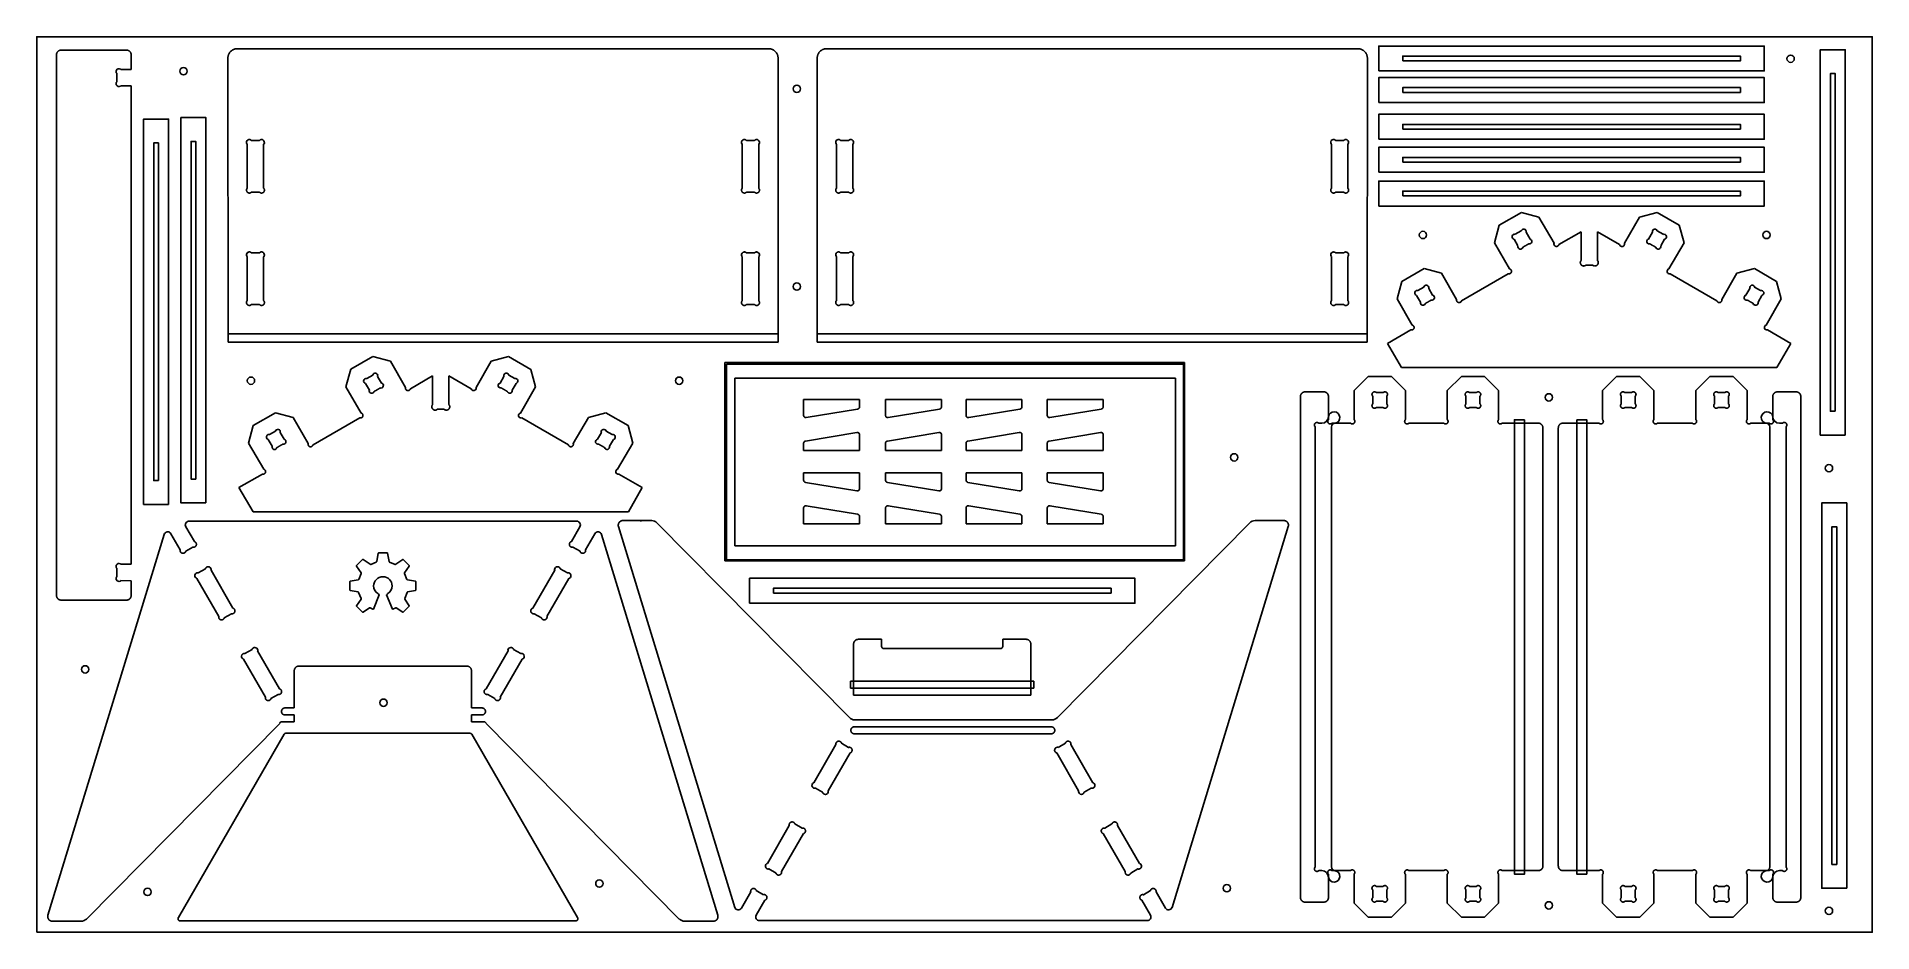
# Model space of a CAD drawing. Header units: millimetres. Extents: x 0 to 2500, y 0 to 1220.
import ezdxf

# ---------------------------------------------------------------- set-up
doc = ezdxf.new("R2010")
doc.units = ezdxf.units.MM
doc.header["$MEASUREMENT"] = 0
for name, color, linetype, true_color in [('Angled Pockets Top', 3, 'Continuous', 0x00ff00), ('Board Fixings', 6, 'Continuous', 0xff00ff), ('Pockets 10mm', 5, 'Continuous', 0x0000ff), ('Pockets 12mm', 172, 'Continuous', 0x0000bf), ('Pockets 5mm', 4, 'Continuous', 0x00ffff), ('Profile - inside', 30, 'Continuous', 0xff7f00), ('Profile - outside', 18, 'Continuous', 0x000000), ('Stock Perimeter', 1, 'Continuous', 0xff0007)]:
    doc.layers.add(name, color=color, linetype=linetype, true_color=true_color)

msp = doc.modelspace()

# ---------------------------------------------------------------- linework, layer by layer
at = {"layer": 'Angled Pockets Top'}
for p, q in [((1009.6, 815.2), (260.6, 815.2)), ((1812.1, 815.2), (1063.1, 815.2))]:
    msp.add_line(p, q, dxfattribs=at)
at = {"layer": 'Board Fixings'}
for centre in [(200, 1173), (2388.8, 1190), (1035.3, 1149), (1888, 949.9), (2355.9, 949.9), (1035.3, 879.6), (291.8, 751.4), (875.1, 751.4), (2059.5, 728.7), (1631, 647), (2441, 632.2), (66, 358.2), (472.3, 312.8), (151, 55), (766.3, 66.4), (1621, 60), (2059.5, 36.7), (2441, 29.2)]:
    msp.add_circle(centre, 5, dxfattribs=at)
at = {"layer": 'Pockets 10mm'}
for p, q in [((1741.2, 88.8), (1741.2, 688.7)), ((1746.1, 693.5), (1750.3, 693.5)), ((1763.5, 688.5), (1763.5, 89)), ((2360.3, 688.5), (2360.3, 89)), ((2377.7, 693.5), (2373.5, 693.5)), ((2382.6, 88.8), (2382.6, 688.7)), ((443.7, 507.7), (435.7, 499.7)), ((454, 501.3), (444.5, 507.8)), ((462.5, 504.3), (454.9, 501.2)), ((465.2, 516.4), (463.1, 505)), ((477.2, 516.9), (465.8, 516.9)), ((479.9, 505), (477.8, 516.4)), ((488.1, 501.2), (480.4, 504.3)), ((498.5, 507.8), (489, 501.3)), ((507.3, 499.7), (499.3, 507.7)), ((426.5, 477.6), (426.5, 466.2)), ((438, 480.2), (427, 478.2)), ((435.6, 498.9), (442, 489.6)), ((442.1, 488.7), (438.7, 480.8)), ((500.9, 489.6), (507.4, 498.9)), ((504.3, 480.8), (500.9, 488.7)), ((516, 478.2), (504.9, 480.2)), ((516.4, 466.2), (516.4, 477.6)), ((427, 465.7), (437.8, 463.6)), ((441.7, 453.8), (435.6, 444.9)), ((438.4, 463.1), (441.8, 454.7)), ((458.6, 440.2), (466.5, 459.5)), ((466.3, 460.2), (465.3, 460.8)), ((476.4, 459.5), (484.4, 440.2)), ((477.6, 460.8), (476.7, 460.2)), ((501.2, 454.7), (504.5, 463.1)), ((507.4, 444.9), (501.2, 453.8)), ((505.2, 463.6), (516, 465.7)), ((435.7, 444.1), (443.7, 436.1)), ((444.5, 436), (453.2, 442)), ((454.1, 442.1), (457.9, 440)), ((485, 440), (488.9, 442.1)), ((489.7, 442), (498.5, 436)), ((499.3, 436.1), (507.3, 444.1)), ((1358.2, 341.9), (1108.4, 341.9)), ((1108.4, 341.9), (1108.4, 332.4)), ((1108.4, 332.4), (1358.2, 332.4)), ((1358.2, 332.4), (1358.2, 341.9)), ((1381.8, 279.9), (1113.5, 279.9)), ((1113.5, 270.4), (1381.8, 270.4)), ((1750.3, 84), (1746.1, 84)), ((2373.5, 84), (2377.7, 84))]:
    msp.add_line(p, q, dxfattribs=at)
for points in [[(2026.4, 698.3), (2012.5, 698.3), (2012.5, 79.2), (2026.4, 79.2), (2026.4, 698.3)], [(2097.4, 698.3), (2111.2, 698.3), (2111.2, 79.2), (2097.4, 79.2), (2097.4, 698.3)]]:
    msp.add_lwpolyline(points, dxfattribs=at)
for centre, radius, start, end in [((1750.3, 702.5), 9, 270.0677, 360), ((1767, 701.2), 7.86, 280.7441, 170.7674), ((2356.7, 701.2), 7.86, 9.2327, 259.2559), ((2373.5, 702.5), 9, 180, 269.9323), ((1768.5, 688.5), 5, 90, 180), ((2355.3, 688.5), 5, 0, 90), ((1750.3, 75), 9, 0, 89.9323), ((1767, 76.2), 7.86, 189.2326, 79.2559), ((1768.5, 89), 5, 180, 270), ((2356.7, 76.2), 7.86, 100.7442, 350.7674), ((2355.3, 89), 5, 270, 0), ((2373.5, 75), 9, 90.0677, 180)]:
    msp.add_arc(centre, radius, start, end, dxfattribs=at)
for points, weights, knots in [([(1741.2, 688.7), (1740.2, 689.7), (1740.2, 691.1), (1740.2, 694.5), (1743.6, 694.5), (1745.1, 694.5), (1746.1, 693.5)], [0.853553390593, 0.853553446071, 1, 0.707106781187, 1, 0.853553390593, 0.853553390593], [1917.8059293, 1917.8059293, 1917.8059293, 1917.9119581, 1917.9119581, 1918.1240156, 1918.1240156, 1918.2300443, 1918.2300443, 1918.2300443]), ([(2382.6, 688.7), (2383.6, 689.7), (2383.6, 691.1), (2383.6, 694.5), (2380.1, 694.5), (2378.7, 694.5), (2377.7, 693.5)], [0.853553390593, 0.853553446071, 1, 0.707106781187, 1, 0.853553390593, 0.853553390593], [1917.8059293, 1917.8059293, 1917.8059293, 1917.9119581, 1917.9119581, 1918.1240156, 1918.1240156, 1918.2300443, 1918.2300443, 1918.2300443]), ([(1113.5, 279.9), (1108.8, 279.9), (1108.8, 275.1), (1108.8, 270.4), (1113.5, 270.4)], [1, 0.707106781187, 1, 0.707106781187, 1], [25.4727134, 25.4727134, 25.4727134, 25.7672377, 25.7672377, 26.061762, 26.061762, 26.061762]), ([(1381.8, 270.4), (1386.6, 270.4), (1386.6, 275.1), (1386.6, 279.9), (1381.8, 279.9)], [1, 0.707106781187, 1, 0.707106781187, 1], [32.4840484, 32.4840484, 32.4840484, 32.7785727, 32.7785727, 33.073097, 33.073097, 33.073097]), ([(1746.1, 84), (1745.1, 83), (1743.6, 83), (1740.2, 83), (1740.2, 86.4), (1740.2, 87.8), (1741.2, 88.8)], [0.853553390593, 0.853553390593, 1, 0.707106781187, 1, 0.853553446071, 0.853553390593], [1317.5507014, 1317.5507014, 1317.5507014, 1317.6567302, 1317.6567302, 1317.8687877, 1317.8687877, 1317.9748164, 1317.9748164, 1317.9748164]), ([(2377.7, 84), (2378.7, 83), (2380.1, 83), (2383.6, 83), (2383.6, 86.4), (2383.6, 87.8), (2382.6, 88.8)], [0.853553390593, 0.853553390593, 1, 0.707106781187, 1, 0.853553446071, 0.853553390593], [1317.5507014, 1317.5507014, 1317.5507014, 1317.6567302, 1317.6567302, 1317.8687877, 1317.8687877, 1317.9748164, 1317.9748164, 1317.9748164])]:
    msp.add_rational_spline(points, weights, degree=2, knots=knots, dxfattribs=at)
for points in [[(444.5, 507.8), (444.2, 508), (443.9, 507.9), (443.7, 507.7)], [(454.9, 501.2), (454.6, 501.1), (454.2, 501.1), (454, 501.3)], [(463.1, 505), (463, 504.7), (462.8, 504.4), (462.5, 504.3)], [(465.8, 516.9), (465.5, 516.9), (465.3, 516.7), (465.2, 516.4)], [(477.8, 516.4), (477.7, 516.7), (477.4, 516.9), (477.2, 516.9)], [(480.4, 504.3), (480.2, 504.4), (479.9, 504.7), (479.9, 505)], [(489, 501.3), (488.7, 501.1), (488.3, 501.1), (488.1, 501.2)], [(499.3, 507.7), (499.1, 507.9), (498.7, 508), (498.5, 507.8)], [(427, 478.2), (426.7, 478.1), (426.5, 477.9), (426.5, 477.6)], [(435.7, 499.7), (435.5, 499.5), (435.4, 499.2), (435.6, 498.9)], [(438.7, 480.8), (438.6, 480.6), (438.3, 480.3), (438, 480.2)], [(442, 489.6), (442.2, 489.3), (442.2, 489), (442.1, 488.7)], [(500.9, 488.7), (500.8, 489), (500.8, 489.3), (500.9, 489.6)], [(504.9, 480.2), (504.6, 480.3), (504.4, 480.6), (504.3, 480.8)], [(507.4, 498.9), (507.5, 499.2), (507.5, 499.5), (507.3, 499.7)], [(516.4, 477.6), (516.4, 477.9), (516.2, 478.1), (516, 478.2)], [(426.5, 466.2), (426.5, 466), (426.7, 465.7), (427, 465.7)], [(437.8, 463.6), (438, 463.6), (438.3, 463.3), (438.4, 463.1)], [(441.8, 454.7), (441.9, 454.4), (441.9, 454), (441.7, 453.8)], [(465.3, 460.8), (465.1, 460.9), (464.9, 461.1), (464.7, 461.3)], [(466.5, 459.5), (466.6, 459.7), (466.5, 460.1), (466.3, 460.2)], [(476.7, 460.2), (476.4, 460.1), (476.3, 459.7), (476.4, 459.5)], [(478.2, 461.3), (478.1, 461.1), (477.8, 460.9), (477.6, 460.8)], [(501.2, 453.8), (501.1, 454), (501.1, 454.4), (501.2, 454.7)], [(504.5, 463.1), (504.6, 463.3), (504.9, 463.6), (505.2, 463.6)], [(516, 465.7), (516.2, 465.7), (516.4, 466), (516.4, 466.2)], [(435.6, 444.9), (435.4, 444.7), (435.5, 444.3), (435.7, 444.1)], [(443.7, 436.1), (443.9, 435.9), (444.2, 435.9), (444.5, 436)], [(453.2, 442), (453.4, 442.2), (453.8, 442.2), (454.1, 442.1)], [(457.9, 440), (458.2, 439.9), (458.5, 440), (458.6, 440.2)], [(484.4, 440.2), (484.5, 440), (484.8, 439.9), (485, 440)], [(488.9, 442.1), (489.1, 442.2), (489.5, 442.2), (489.7, 442)], [(498.5, 436), (498.7, 435.9), (499.1, 435.9), (499.3, 436.1)], [(507.3, 444.1), (507.5, 444.3), (507.5, 444.7), (507.4, 444.9)]]:
    msp.add_open_spline(points, degree=3, dxfattribs=at)
msp.add_open_spline([(464.7, 461.3), (461.2, 463.5), (458.9, 467.4), (458.9, 471.9), (458.9, 478.8), (464.5, 484.4), (471.5, 484.4), (478.4, 484.4), (484, 478.8), (484, 471.9), (484, 467.4), (481.7, 463.5), (478.2, 461.3)], degree=3, knots=[190, 190, 190, 190, 191, 191, 191, 192, 192, 192, 193, 193, 193, 194, 194, 194, 194], dxfattribs=at)
at = {"layer": 'Pockets 12mm'}
for p, q in [((937.3, 776.1), (1563.3, 776.1)), ((937.3, 506.1), (937.3, 776.1)), ((1563.3, 776.1), (1563.3, 506.1)), ((950.8, 754.9), (950.8, 526.3)), ((1550.8, 754.9), (950.8, 754.9)), ((1550.8, 526.3), (1550.8, 754.9)), ((950.8, 526.3), (1550.8, 526.3)), ((1563.3, 506.1), (937.3, 506.1))]:
    msp.add_line(p, q, dxfattribs=at)
at = {"layer": 'Pockets 5mm'}
for points in [[(1860.4, 1187.1), (2320.4, 1187.1), (2320.4, 1193.6), (1860.4, 1193.6), (1860.4, 1187.1)], [(1860.4, 1144.1), (2320.4, 1144.1), (2320.4, 1150.6), (1860.4, 1150.6), (1860.4, 1144.1)], [(2449.5, 709.8), (2449.5, 1169.8), (2443, 1169.8), (2443, 709.8), (2449.5, 709.8)], [(1860.4, 1094.1), (2320.4, 1094.1), (2320.4, 1100.6), (1860.4, 1100.6), (1860.4, 1094.1)], [(165.8, 615.3), (165.8, 1075.3), (159.3, 1075.3), (159.3, 615.3), (165.8, 615.3)], [(216.7, 617.3), (216.7, 1077.3), (210.2, 1077.3), (210.2, 617.3), (216.7, 617.3)], [(1860.4, 1049.1), (2320.4, 1049.1), (2320.4, 1055.6), (1860.4, 1055.6), (1860.4, 1049.1)], [(1860.4, 1003.1), (2320.4, 1003.1), (2320.4, 1009.6), (1860.4, 1009.6), (1860.4, 1003.1)], [(2451.5, 92.4), (2451.5, 552.4), (2445, 552.4), (2445, 92.4), (2451.5, 92.4)], [(1003.3, 462.1), (1463.3, 462.1), (1463.3, 468.6), (1003.3, 468.6), (1003.3, 462.1)]]:
    msp.add_lwpolyline(points, dxfattribs=at)
at = {"layer": 'Profile - inside'}
for p, q in [((303.6, 1078.8), (292.3, 1078.8)), ((966.5, 1078.8), (977.8, 1078.8)), ((1106.1, 1078.8), (1094.7, 1078.8)), ((1768.9, 1078.8), (1780.3, 1078.8)), ((286.8, 1073.4), (286.8, 1013.6)), ((309.1, 1013.6), (309.1, 1073.4)), ((961, 1013.6), (961, 1073.4)), ((983.3, 1073.4), (983.3, 1013.6)), ((1089.3, 1073.4), (1089.3, 1013.6)), ((1111.5, 1013.6), (1111.5, 1073.4)), ((1763.5, 1013.6), (1763.5, 1073.4)), ((1785.7, 1073.4), (1785.7, 1013.6)), ((292.3, 1008.1), (303.6, 1008.1)), ((977.8, 1008.1), (966.5, 1008.1)), ((1094.7, 1008.1), (1106.1, 1008.1)), ((1780.3, 1008.1), (1768.9, 1008.1)), ((2013.8, 950.8), (2021.9, 955.4)), ((2028.6, 953.6), (2033.9, 944.4)), ((2200.6, 953.6), (2195.3, 944.4)), ((2215.3, 950.8), (2207.2, 955.4)), ((303.6, 925.7), (292.3, 925.7)), ((966.5, 925.7), (977.8, 925.7)), ((1106.1, 925.7), (1094.7, 925.7)), ((1768.9, 925.7), (1780.3, 925.7)), ((2017.4, 934.9), (2012.1, 944.1)), ((2211.8, 934.9), (2217.1, 944.1)), ((286.8, 920.3), (286.8, 860.5)), ((309.1, 860.5), (309.1, 920.3)), ((961, 860.4), (961, 920.2)), ((983.3, 920.2), (983.3, 860.4)), ((1089.3, 920.3), (1089.3, 860.5)), ((1111.5, 860.5), (1111.5, 920.3)), ((1763.5, 860.4), (1763.5, 920.2)), ((1785.7, 920.2), (1785.7, 860.4)), ((1889.3, 878.9), (1881.2, 874.3)), ((1901.2, 868), (1895.9, 877.2)), ((2327.9, 868), (2333.2, 877.2)), ((2339.8, 878.9), (2347.9, 874.3)), ((292.3, 855), (303.6, 855)), ((977.8, 855), (966.5, 855)), ((1094.7, 855), (1106.1, 855)), ((1780.3, 855), (1768.9, 855)), ((1879.4, 867.6), (1884.7, 858.4)), ((2349.7, 867.6), (2344.4, 858.4)), ((449.6, 754.4), (457.7, 759.1)), ((464.3, 757.3), (469.6, 748.1)), ((636.3, 757.3), (631, 748.1)), ((651.1, 754.4), (642.9, 759.1)), ((453.1, 738.6), (447.8, 747.8)), ((647.5, 738.6), (652.8, 747.8)), ((1819.6, 730.4), (1819.6, 719.8)), ((1833.8, 735.2), (1824.5, 735.2)), ((1838.7, 719.8), (1838.7, 730.4)), ((1946.6, 719.8), (1946.6, 730.4)), ((1951.5, 735.2), (1960.8, 735.2)), ((1965.7, 730.4), (1965.7, 719.8)), ((2158.1, 730.4), (2158.1, 719.8)), ((2172.3, 735.2), (2163, 735.2)), ((2177.2, 719.8), (2177.2, 730.4)), ((2285.1, 719.8), (2285.1, 730.4)), ((2290, 735.2), (2299.3, 735.2)), ((2304.2, 730.4), (2304.2, 719.8)), ((1824.5, 714.9), (1833.8, 714.9)), ((1960.8, 714.9), (1951.5, 714.9)), ((2163, 714.9), (2172.3, 714.9)), ((2299.3, 714.9), (2290, 714.9)), ((325, 682.6), (316.9, 677.9)), ((337, 671.6), (331.7, 680.8)), ((763.7, 671.6), (769, 680.8)), ((775.6, 682.6), (783.7, 677.9)), ((315.2, 671.3), (320.5, 662.1)), ((785.5, 671.3), (780.2, 662.1)), ((218.1, 482.1), (248, 430.4)), ((229.9, 495.3), (220.1, 489.6)), ((267.3, 441.5), (237.4, 493.3)), ((675.7, 441.5), (705.6, 493.3)), ((724.8, 482.1), (694.9, 430.4)), ((713, 495.3), (722.8, 489.6)), ((255.5, 428.4), (265.3, 434)), ((687.5, 428.4), (677.7, 434)), ((293.4, 385.3), (283.6, 379.6)), ((330.8, 331.5), (300.9, 383.3)), ((612.2, 331.5), (642.1, 383.3)), ((649.5, 385.3), (659.3, 379.6)), ((281.6, 372.2), (311.5, 320.4)), ((661.3, 372.2), (631.4, 320.4)), ((319, 318.4), (328.8, 324.1)), ((624, 318.4), (614.2, 324.1)), ((1058.6, 203.8), (1088.5, 255.6)), ((1096, 257.6), (1105.8, 251.9)), ((1401, 257.6), (1391.2, 251.9)), ((1438.3, 203.8), (1408.4, 255.6)), ((1107.8, 244.4), (1077.9, 192.7)), ((1389.2, 244.4), (1419.1, 192.7)), ((1070.4, 190.7), (1060.6, 196.3)), ((1426.5, 190.7), (1436.3, 196.3)), ((995.1, 93.8), (1025, 145.6)), ((1044.3, 134.5), (1014.4, 82.7)), ((1032.5, 147.6), (1042.3, 141.9)), ((1452.7, 134.5), (1482.6, 82.7)), ((1464.5, 147.6), (1454.7, 141.9)), ((1501.8, 93.8), (1471.9, 145.6)), ((1006.9, 80.7), (997.1, 86.3)), ((1490, 80.7), (1499.8, 86.3)), ((1819.6, 47.1), (1819.6, 57.7)), ((1824.5, 62.6), (1833.8, 62.6)), ((1838.7, 57.7), (1838.7, 47.1)), ((1946.6, 57.7), (1946.6, 47.1)), ((1960.8, 62.6), (1951.5, 62.6)), ((1965.7, 47.1), (1965.7, 57.7)), ((2158.1, 47.1), (2158.1, 57.7)), ((2163, 62.6), (2172.3, 62.6)), ((2177.2, 57.7), (2177.2, 47.1)), ((2285.1, 57.7), (2285.1, 47.1)), ((2299.3, 62.6), (2290, 62.6)), ((2304.2, 47.1), (2304.2, 57.7)), ((1833.8, 42.2), (1824.5, 42.2)), ((1951.5, 42.2), (1960.8, 42.2)), ((2172.3, 42.2), (2163, 42.2)), ((2290, 42.2), (2299.3, 42.2))]:
    msp.add_line(p, q, dxfattribs=at)
for centre, radius, start, end in [((289.7, 1076), 3.93, 119.9884, 209.9884), ((306.2, 1076), 3.93, 329.9884, 59.9884), ((963.9, 1076), 3.93, 120, 210), ((980.4, 1076), 3.93, 330, 60), ((1092.1, 1076), 3.93, 119.9884, 209.9884), ((1108.7, 1076), 3.93, 329.9884, 59.9884), ((1766.3, 1076), 3.93, 120, 210), ((1782.9, 1076), 3.93, 330, 60), ((2012.9, 947.4), 3.43, 74.9534, 254.9534), ((2025.2, 954.5), 3.43, 344.9534, 164.9534), ((2203.9, 954.5), 3.43, 15.0466, 195.0466), ((2216.2, 947.4), 3.43, 285.0466, 105.0466), ((289.7, 922.9), 3.93, 119.9884, 209.9884), ((306.2, 922.9), 3.93, 329.9884, 59.9884), ((963.9, 922.8), 3.93, 120, 210), ((980.4, 922.8), 3.93, 330, 60), ((1092.1, 922.9), 3.93, 119.9884, 209.9884), ((1108.7, 922.9), 3.93, 329.9884, 59.9884), ((1766.3, 922.8), 3.93, 120, 210), ((1782.9, 922.8), 3.93, 330, 60), ((2020.7, 934), 3.43, 164.9534, 344.9534), ((2033, 941.1), 3.43, 254.9534, 74.9534), ((2196.2, 941.1), 3.43, 105.0466, 285.0466), ((2208.5, 934), 3.43, 195.0466, 15.0466), ((1892.6, 878), 3.43, 344.9913, 164.9913), ((2336.5, 878), 3.43, 15.0087, 195.0087), ((1880.3, 870.9), 3.43, 74.9913, 254.9913), ((1888, 857.5), 3.43, 164.9913, 344.9913), ((1900.3, 864.6), 3.43, 254.9913, 74.9913), ((2328.8, 864.6), 3.43, 105.0087, 285.0087), ((2341.1, 857.5), 3.43, 195.0087, 15.0087), ((2348.8, 870.9), 3.43, 285.0087, 105.0087), ((448.7, 751.1), 3.43, 74.9534, 254.9534), ((461, 758.2), 3.43, 344.9534, 164.9534), ((639.6, 758.2), 3.43, 15.0466, 195.0466), ((651.9, 751.1), 3.43, 285.0466, 105.0466), ((456.4, 737.7), 3.43, 164.9534, 344.9534), ((468.7, 744.8), 3.43, 254.9534, 74.9534), ((631.9, 744.8), 3.43, 105.0466, 285.0466), ((644.2, 737.7), 3.43, 195.0466, 15.0466), ((316.1, 674.6), 3.43, 74.9913, 254.9913), ((328.4, 681.7), 3.43, 344.9913, 164.9913), ((772.3, 681.7), 3.43, 15.0087, 195.0087), ((784.6, 674.6), 3.43, 285.0087, 105.0087), ((323.8, 661.2), 3.43, 164.9913, 344.9913), ((336.1, 668.3), 3.43, 254.9913, 74.9913), ((764.5, 668.3), 3.43, 105.0087, 285.0087), ((776.8, 661.2), 3.43, 195.0087, 15.0087), ((219.3, 485.8), 3.93, 150, 240), ((233.6, 494.1), 3.93, 0, 90), ((709.3, 494.1), 3.93, 90, 180), ((723.7, 485.8), 3.93, 300, 30), ((282.8, 375.8), 3.93, 150, 240), ((297.1, 384.1), 3.93, 0, 90), ((645.8, 384.1), 3.93, 90, 180), ((660.2, 375.8), 3.93, 300, 30), ((1059.8, 200.1), 3.93, 120, 210), ((1437.2, 200.1), 3.93, 330, 60), ((1074.1, 191.8), 3.93, 270, 360), ((1422.8, 191.8), 3.93, 180, 270), ((996.3, 90.1), 3.93, 120, 210), ((1010.6, 81.8), 3.93, 270, 360), ((1486.3, 81.8), 3.93, 180, 270), ((1500.7, 90.1), 3.93, 330, 60)]:
    msp.add_arc(centre, radius, start, end, dxfattribs=at)
for points, weights in [([(292.3, 1078.8), (290.3, 1080.9), (287.7, 1079.4)], [0.914835791626, 0.758819025933, 1]), ([(308.2, 1079.4), (305.6, 1080.9), (303.6, 1078.8)], [1, 0.758819025933, 0.914835791626]), ([(961.9, 1079.4), (964.5, 1080.9), (966.5, 1078.8)], [1, 0.758819025933, 0.914835791626]), ([(977.8, 1078.8), (979.8, 1080.9), (982.4, 1079.4)], [0.914835791626, 0.758819025933, 1]), ([(1094.7, 1078.8), (1092.8, 1080.9), (1090.2, 1079.4)], [0.914835791626, 0.758819025933, 1]), ([(1110.7, 1079.4), (1108.1, 1080.9), (1106.1, 1078.8)], [1, 0.758819025933, 0.914835791626]), ([(1764.4, 1079.4), (1767, 1080.9), (1768.9, 1078.8)], [1, 0.758819025933, 0.914835791626]), ([(1780.3, 1078.8), (1782.2, 1080.9), (1784.9, 1079.4)], [0.914835791626, 0.758819025933, 1]), ([(286.3, 1074), (286.5, 1073.6), (286.8, 1073.4)], [1, 0.948287729328, 0.914835758084]), ([(309.1, 1073.4), (309.4, 1073.6), (309.6, 1074)], [0.914835758084, 0.948287729328, 1]), ([(961, 1073.4), (960.7, 1073.6), (960.5, 1074)], [0.914835758084, 0.948287729328, 1]), ([(983.8, 1074), (983.6, 1073.6), (983.3, 1073.4)], [1, 0.948287729328, 0.914835758084]), ([(1088.7, 1074), (1089, 1073.6), (1089.3, 1073.4)], [1, 0.948287729328, 0.914835758084]), ([(1111.5, 1073.4), (1111.8, 1073.6), (1112.1, 1074)], [0.914835758084, 0.948287729328, 1]), ([(1763.5, 1073.4), (1763.2, 1073.6), (1762.9, 1074)], [0.914835758084, 0.948287729328, 1]), ([(1786.3, 1074), (1786, 1073.6), (1785.7, 1073.4)], [1, 0.948287729328, 0.914835758084]), ([(286.8, 1013.6), (284.1, 1011), (286.9, 1008.2)], [1, 0.707106816723, 1]), ([(286.9, 1008.2), (289.7, 1005.4), (292.3, 1008.1)], [1, 0.707106816723, 1]), ([(303.6, 1008.1), (306.2, 1005.4), (309, 1008.2)], [1, 0.707106816723, 1]), ([(309, 1008.2), (311.8, 1011), (309.1, 1013.6)], [1, 0.707106816723, 1]), ([(961.1, 1008.2), (958.3, 1011), (961, 1013.6)], [1, 0.707106816723, 1]), ([(966.5, 1008.1), (963.9, 1005.4), (961.1, 1008.2)], [1, 0.707106816723, 1]), ([(983.2, 1008.2), (980.4, 1005.4), (977.8, 1008.1)], [1, 0.707106816723, 1]), ([(983.3, 1013.6), (986, 1011), (983.2, 1008.2)], [1, 0.707106816723, 1]), ([(1089.3, 1013.6), (1086.6, 1011), (1089.4, 1008.2)], [1, 0.707106816723, 1]), ([(1089.4, 1008.2), (1092.1, 1005.4), (1094.7, 1008.1)], [1, 0.707106816723, 1]), ([(1106.1, 1008.1), (1108.7, 1005.4), (1111.5, 1008.2)], [1, 0.707106816723, 1]), ([(1111.5, 1008.2), (1114.2, 1011), (1111.5, 1013.6)], [1, 0.707106816723, 1]), ([(1763.6, 1008.2), (1760.8, 1011), (1763.5, 1013.6)], [1, 0.707106816723, 1]), ([(1768.9, 1008.1), (1766.3, 1005.4), (1763.6, 1008.2)], [1, 0.707106816723, 1]), ([(1785.7, 1008.2), (1782.9, 1005.4), (1780.3, 1008.1)], [1, 0.707106816723, 1]), ([(1785.7, 1013.6), (1788.4, 1011), (1785.7, 1008.2)], [1, 0.707106816723, 1]), ([(292.3, 925.7), (290.3, 927.8), (287.7, 926.3)], [0.914835791626, 0.758819025933, 1]), ([(308.2, 926.3), (305.6, 927.8), (303.6, 925.7)], [1, 0.758819025933, 0.914835791626]), ([(961.9, 926.2), (964.5, 927.7), (966.5, 925.7)], [1, 0.758819025933, 0.914835791626]), ([(977.8, 925.7), (979.8, 927.7), (982.4, 926.2)], [0.914835791626, 0.758819025933, 1]), ([(1094.7, 925.7), (1092.8, 927.8), (1090.2, 926.3)], [0.914835791626, 0.758819025933, 1]), ([(1110.7, 926.3), (1108.1, 927.8), (1106.1, 925.7)], [1, 0.758819025933, 0.914835791626]), ([(1764.4, 926.2), (1767, 927.7), (1768.9, 925.7)], [1, 0.758819025933, 0.914835791626]), ([(1780.3, 925.7), (1782.2, 927.7), (1784.9, 926.2)], [0.914835791626, 0.758819025933, 1]), ([(286.3, 920.9), (286.5, 920.5), (286.8, 920.3)], [1, 0.948287729328, 0.914835758084]), ([(309.1, 920.3), (309.4, 920.5), (309.6, 920.9)], [0.914835758084, 0.948287729328, 1]), ([(961, 920.2), (960.7, 920.4), (960.5, 920.8)], [0.914835758084, 0.948287729328, 1]), ([(983.8, 920.8), (983.6, 920.4), (983.3, 920.2)], [1, 0.948287729328, 0.914835758084]), ([(1088.7, 920.9), (1089, 920.5), (1089.3, 920.3)], [1, 0.948287729328, 0.914835758084]), ([(1111.5, 920.3), (1111.8, 920.5), (1112.1, 920.9)], [0.914835758084, 0.948287729328, 1]), ([(1763.5, 920.2), (1763.2, 920.4), (1762.9, 920.8)], [0.914835758084, 0.948287729328, 1]), ([(1786.3, 920.8), (1786, 920.4), (1785.7, 920.2)], [1, 0.948287729328, 0.914835758084]), ([(286.8, 860.5), (284.1, 857.9), (286.9, 855.1)], [1, 0.707106816723, 1]), ([(286.9, 855.1), (289.7, 852.3), (292.3, 855)], [1, 0.707106816723, 1]), ([(303.6, 855), (306.2, 852.3), (309, 855.1)], [1, 0.707106816723, 1]), ([(309, 855.1), (311.8, 857.9), (309.1, 860.5)], [1, 0.707106816723, 1]), ([(961.1, 855), (958.3, 857.8), (961, 860.4)], [1, 0.707106816723, 1]), ([(966.5, 855), (963.9, 852.2), (961.1, 855)], [1, 0.707106816723, 1]), ([(983.2, 855), (980.4, 852.2), (977.8, 855)], [1, 0.707106816723, 1]), ([(983.3, 860.4), (986, 857.8), (983.2, 855)], [1, 0.707106816723, 1]), ([(1089.3, 860.5), (1086.6, 857.9), (1089.4, 855.1)], [1, 0.707106816723, 1]), ([(1089.4, 855.1), (1092.1, 852.3), (1094.7, 855)], [1, 0.707106816723, 1]), ([(1106.1, 855), (1108.7, 852.3), (1111.5, 855.1)], [1, 0.707106816723, 1]), ([(1111.5, 855.1), (1114.2, 857.9), (1111.5, 860.5)], [1, 0.707106816723, 1]), ([(1763.6, 855), (1760.8, 857.8), (1763.5, 860.4)], [1, 0.707106816723, 1]), ([(1768.9, 855), (1766.3, 852.2), (1763.6, 855)], [1, 0.707106816723, 1]), ([(1785.7, 855), (1782.9, 852.2), (1780.3, 855)], [1, 0.707106816723, 1]), ([(1785.7, 860.4), (1788.4, 857.8), (1785.7, 855)], [1, 0.707106816723, 1]), ([(220.1, 489.6), (217.4, 490.4), (215.9, 487.8)], [0.914835791626, 0.758819025933, 1]), ([(217.3, 482.4), (217.8, 482.2), (218.1, 482.1)], [1, 0.948287729328, 0.914835758084]), ([(233.6, 498), (230.6, 498), (229.9, 495.3)], [1, 0.758819025933, 0.914835791626]), ([(237.4, 493.3), (237.6, 493.6), (237.6, 494.1)], [0.914835758084, 0.948287729328, 1]), ([(705.6, 493.3), (705.4, 493.6), (705.4, 494.1)], [0.914835758084, 0.948287729328, 1]), ([(709.3, 498), (712.3, 498), (713, 495.3)], [1, 0.758819025933, 0.914835791626]), ([(722.8, 489.6), (725.6, 490.4), (727.1, 487.8)], [0.914835791626, 0.758819025933, 1]), ([(725.6, 482.4), (725.2, 482.2), (724.8, 482.1)], [1, 0.948287729328, 0.914835758084]), ([(248, 430.4), (247, 426.8), (250.8, 425.7)], [1, 0.707106816723, 1]), ([(250.8, 425.7), (254.6, 424.7), (255.5, 428.4)], [1, 0.707106816723, 1]), ([(265.3, 434), (268.9, 433), (269.9, 436.8)], [1, 0.707106816723, 1]), ([(269.9, 436.8), (270.9, 440.6), (267.3, 441.5)], [1, 0.707106816723, 1]), ([(673, 436.8), (672, 440.6), (675.7, 441.5)], [1, 0.707106816723, 1]), ([(677.7, 434), (674.1, 433), (673, 436.8)], [1, 0.707106816723, 1]), ([(692.2, 425.7), (688.4, 424.7), (687.5, 428.4)], [1, 0.707106816723, 1]), ([(694.9, 430.4), (696, 426.8), (692.2, 425.7)], [1, 0.707106816723, 1]), ([(283.6, 379.6), (280.9, 380.4), (279.4, 377.8)], [0.914835791626, 0.758819025933, 1]), ([(297.1, 388), (294.1, 388), (293.4, 385.3)], [1, 0.758819025933, 0.914835791626]), ([(300.9, 383.3), (301.1, 383.6), (301.1, 384.1)], [0.914835758084, 0.948287729328, 1]), ([(642.1, 383.3), (641.9, 383.6), (641.9, 384.1)], [0.914835758084, 0.948287729328, 1]), ([(645.8, 388), (648.8, 388), (649.5, 385.3)], [1, 0.758819025933, 0.914835791626]), ([(659.3, 379.6), (662.1, 380.4), (663.6, 377.8)], [0.914835791626, 0.758819025933, 1]), ([(280.8, 372.4), (281.3, 372.2), (281.6, 372.2)], [1, 0.948287729328, 0.914835758084]), ([(662.1, 372.4), (661.7, 372.2), (661.3, 372.2)], [1, 0.948287729328, 0.914835758084]), ([(328.8, 324.1), (332.4, 323), (333.4, 326.8)], [1, 0.707106816723, 1]), ([(333.4, 326.8), (334.4, 330.6), (330.8, 331.5)], [1, 0.707106816723, 1]), ([(609.5, 326.8), (608.5, 330.6), (612.2, 331.5)], [1, 0.707106816723, 1]), ([(614.2, 324.1), (610.6, 323), (609.5, 326.8)], [1, 0.707106816723, 1]), ([(311.5, 320.4), (310.5, 316.8), (314.3, 315.8)], [1, 0.707106816723, 1]), ([(314.3, 315.8), (318.1, 314.7), (319, 318.4)], [1, 0.707106816723, 1]), ([(628.7, 315.8), (624.9, 314.7), (624, 318.4)], [1, 0.707106816723, 1]), ([(631.4, 320.4), (632.5, 316.8), (628.7, 315.8)], [1, 0.707106816723, 1]), ([(1088.5, 255.6), (1087.5, 259.2), (1091.3, 260.2)], [1, 0.707106816723, 1]), ([(1091.3, 260.2), (1095.1, 261.2), (1096, 257.6)], [1, 0.707106816723, 1]), ([(1105.8, 251.9), (1109.4, 252.9), (1110.4, 249.1)], [1, 0.707106816723, 1]), ([(1391.2, 251.9), (1387.6, 252.9), (1386.5, 249.1)], [1, 0.707106816723, 1]), ([(1405.7, 260.2), (1401.9, 261.2), (1401, 257.6)], [1, 0.707106816723, 1]), ([(1408.4, 255.6), (1409.5, 259.2), (1405.7, 260.2)], [1, 0.707106816723, 1]), ([(1110.4, 249.1), (1111.4, 245.3), (1107.8, 244.4)], [1, 0.707106816723, 1]), ([(1386.5, 249.1), (1385.5, 245.3), (1389.2, 244.4)], [1, 0.707106816723, 1]), ([(1057.8, 203.5), (1058.3, 203.8), (1058.6, 203.8)], [1, 0.948287729328, 0.914835758084]), ([(1439.1, 203.5), (1438.7, 203.8), (1438.3, 203.8)], [1, 0.948287729328, 0.914835758084]), ([(1060.6, 196.3), (1057.9, 195.5), (1056.4, 198.1)], [0.914835791626, 0.758819025933, 1]), ([(1074.1, 187.9), (1071.1, 187.9), (1070.4, 190.7)], [1, 0.758819025933, 0.914835791626]), ([(1077.9, 192.7), (1078.1, 192.3), (1078.1, 191.8)], [0.914835758084, 0.948287729328, 1]), ([(1419.1, 192.7), (1418.9, 192.3), (1418.9, 191.8)], [0.914835758084, 0.948287729328, 1]), ([(1422.8, 187.9), (1425.8, 187.9), (1426.5, 190.7)], [1, 0.758819025933, 0.914835791626]), ([(1436.3, 196.3), (1439.1, 195.5), (1440.6, 198.1)], [0.914835791626, 0.758819025933, 1]), ([(1025, 145.6), (1024, 149.2), (1027.8, 150.2)], [1, 0.707106816723, 1]), ([(1027.8, 150.2), (1031.6, 151.2), (1032.5, 147.6)], [1, 0.707106816723, 1]), ([(1469.2, 150.2), (1465.4, 151.2), (1464.5, 147.6)], [1, 0.707106816723, 1]), ([(1471.9, 145.6), (1473, 149.2), (1469.2, 150.2)], [1, 0.707106816723, 1]), ([(1042.3, 141.9), (1045.9, 142.9), (1046.9, 139.1)], [1, 0.707106816723, 1]), ([(1046.9, 139.1), (1047.9, 135.4), (1044.3, 134.5)], [1, 0.707106816723, 1]), ([(1450, 139.1), (1449, 135.4), (1452.7, 134.5)], [1, 0.707106816723, 1]), ([(1454.7, 141.9), (1451.1, 142.9), (1450, 139.1)], [1, 0.707106816723, 1]), ([(997.1, 86.3), (994.4, 85.5), (992.9, 88.2)], [0.914835791626, 0.758819025933, 1]), ([(994.3, 93.5), (994.8, 93.8), (995.1, 93.8)], [1, 0.948287729328, 0.914835758084]), ([(1010.6, 77.9), (1007.6, 77.9), (1006.9, 80.7)], [1, 0.758819025933, 0.914835791626]), ([(1014.4, 82.7), (1014.6, 82.4), (1014.6, 81.8)], [0.914835758084, 0.948287729328, 1]), ([(1482.6, 82.7), (1482.4, 82.4), (1482.4, 81.8)], [0.914835758084, 0.948287729328, 1]), ([(1486.3, 77.9), (1489.3, 77.9), (1490, 80.7)], [1, 0.758819025933, 0.914835791626]), ([(1499.8, 86.3), (1502.6, 85.5), (1504.1, 88.2)], [0.914835791626, 0.758819025933, 1]), ([(1502.6, 93.5), (1502.2, 93.8), (1501.8, 93.8)], [1, 0.948287729328, 0.914835758084])]:
    msp.add_rational_spline(points, weights, degree=2, dxfattribs=at)
for points in [[(2032.1, 937.8), (2028, 935.5), (2024, 933.2)], [(2197, 937.8), (2201.1, 935.5), (2205.1, 933.2)], [(1891.3, 856.7), (1895.4, 859), (1899.4, 861.3)], [(2337.8, 856.7), (2333.7, 859), (2329.7, 861.3)], [(467.8, 741.5), (463.8, 739.1), (459.7, 736.8)], [(632.8, 741.5), (636.9, 739.1), (640.9, 736.8)], [(327.1, 660.3), (331.2, 662.6), (335.2, 665)], [(773.5, 660.3), (769.5, 662.6), (765.4, 665)]]:
    msp.add_open_spline(points, degree=2, dxfattribs=at)
for points, weights, knots in [([(1824.5, 735.2), (1823.5, 736.2), (1822, 736.2), (1818.6, 736.2), (1818.6, 732.8), (1818.6, 731.4), (1819.6, 730.4)], [0.853553390593, 0.853553390593, 1, 0.707106781187, 1, 0.853553446071, 0.853553390593], [0.8923534, 0.8923534, 0.8923534, 0.9983822, 0.9983822, 1.2104397, 1.2104397, 1.3164684, 1.3164684, 1.3164684]), ([(1838.7, 730.4), (1839.7, 731.4), (1839.7, 732.8), (1839.7, 736.2), (1836.2, 736.2), (1834.8, 736.2), (1833.8, 735.2)], [0.853553390593, 0.853553370032, 1, 0.707106781187, 1, 0.853553390593, 0.853553390593], [0.100076, 0.100076, 0.100076, 0.2061048, 0.2061048, 0.4181623, 0.4181623, 0.524191, 0.524191, 0.524191]), ([(1946.6, 730.4), (1945.6, 731.4), (1945.6, 732.8), (1945.6, 736.2), (1949, 736.2), (1950.5, 736.2), (1951.5, 735.2)], [0.853553390593, 0.853553370032, 1, 0.707106781187, 1, 0.853553390593, 0.853553390593], [0.100076, 0.100076, 0.100076, 0.2061048, 0.2061048, 0.4181623, 0.4181623, 0.524191, 0.524191, 0.524191]), ([(1960.8, 735.2), (1961.8, 736.2), (1963.2, 736.2), (1966.7, 736.2), (1966.7, 732.8), (1966.7, 731.4), (1965.7, 730.4)], [0.853553390593, 0.853553390593, 1, 0.707106781187, 1, 0.853553446071, 0.853553390593], [0.8923534, 0.8923534, 0.8923534, 0.9983822, 0.9983822, 1.2104397, 1.2104397, 1.3164684, 1.3164684, 1.3164684]), ([(2163, 735.2), (2162, 736.2), (2160.5, 736.2), (2157.1, 736.2), (2157.1, 732.8), (2157.1, 731.4), (2158.1, 730.4)], [0.853553390593, 0.853553390593, 1, 0.707106781187, 1, 0.853553446071, 0.853553390593], [0.8923534, 0.8923534, 0.8923534, 0.9983822, 0.9983822, 1.2104397, 1.2104397, 1.3164684, 1.3164684, 1.3164684]), ([(2177.2, 730.4), (2178.2, 731.4), (2178.2, 732.8), (2178.2, 736.2), (2174.7, 736.2), (2173.3, 736.2), (2172.3, 735.2)], [0.853553390593, 0.853553370032, 1, 0.707106781187, 1, 0.853553390593, 0.853553390593], [0.100076, 0.100076, 0.100076, 0.2061048, 0.2061048, 0.4181623, 0.4181623, 0.524191, 0.524191, 0.524191]), ([(2285.1, 730.4), (2284.1, 731.4), (2284.1, 732.8), (2284.1, 736.2), (2287.5, 736.2), (2289, 736.2), (2290, 735.2)], [0.853553390593, 0.853553370032, 1, 0.707106781187, 1, 0.853553390593, 0.853553390593], [0.100076, 0.100076, 0.100076, 0.2061048, 0.2061048, 0.4181623, 0.4181623, 0.524191, 0.524191, 0.524191]), ([(2299.3, 735.2), (2300.3, 736.2), (2301.7, 736.2), (2305.2, 736.2), (2305.2, 732.8), (2305.2, 731.4), (2304.2, 730.4)], [0.853553390593, 0.853553390593, 1, 0.707106781187, 1, 0.853553446071, 0.853553390593], [0.8923534, 0.8923534, 0.8923534, 0.9983822, 0.9983822, 1.2104397, 1.2104397, 1.3164684, 1.3164684, 1.3164684]), ([(1819.6, 719.8), (1818.6, 718.8), (1818.6, 717.3), (1818.6, 713.9), (1822, 713.9), (1823.5, 713.9), (1824.5, 714.9)], [0.853553390593, 0.853553328908, 1, 0.707106781187, 1, 0.853553385453, 0.853553390593], [1.7346307, 1.7346307, 1.7346307, 1.8406595, 1.8406595, 2.052717, 2.052717, 2.1587457, 2.1587457, 2.1587457]), ([(1833.8, 714.9), (1834.8, 713.9), (1836.2, 713.9), (1839.7, 713.9), (1839.7, 717.3), (1839.7, 718.8), (1838.7, 719.8)], [0.853553390593, 0.853553430649, 1, 0.707106781187, 1, 0.85355344093, 0.853553390593], [-0.7422013, -0.7422013, -0.7422013, -0.6361725, -0.6361725, -0.424115, -0.424115, -0.3180863, -0.3180863, -0.3180863]), ([(1951.5, 714.9), (1950.5, 713.9), (1949, 713.9), (1945.6, 713.9), (1945.6, 717.3), (1945.6, 718.8), (1946.6, 719.8)], [0.853553390593, 0.853553430649, 1, 0.707106781187, 1, 0.85355344093, 0.853553390593], [-0.7422013, -0.7422013, -0.7422013, -0.6361725, -0.6361725, -0.424115, -0.424115, -0.3180863, -0.3180863, -0.3180863]), ([(1965.7, 719.8), (1966.7, 718.8), (1966.7, 717.3), (1966.7, 713.9), (1963.2, 713.9), (1961.8, 713.9), (1960.8, 714.9)], [0.853553390593, 0.853553328908, 1, 0.707106781187, 1, 0.853553385453, 0.853553390593], [1.7346307, 1.7346307, 1.7346307, 1.8406595, 1.8406595, 2.052717, 2.052717, 2.1587457, 2.1587457, 2.1587457]), ([(2158.1, 719.8), (2157.1, 718.8), (2157.1, 717.3), (2157.1, 713.9), (2160.5, 713.9), (2162, 713.9), (2163, 714.9)], [0.853553390593, 0.853553328908, 1, 0.707106781187, 1, 0.853553385453, 0.853553390593], [1.7346307, 1.7346307, 1.7346307, 1.8406595, 1.8406595, 2.052717, 2.052717, 2.1587457, 2.1587457, 2.1587457]), ([(2172.3, 714.9), (2173.3, 713.9), (2174.7, 713.9), (2178.2, 713.9), (2178.2, 717.3), (2178.2, 718.8), (2177.2, 719.8)], [0.853553390593, 0.853553430649, 1, 0.707106781187, 1, 0.85355344093, 0.853553390593], [-0.7422013, -0.7422013, -0.7422013, -0.6361725, -0.6361725, -0.424115, -0.424115, -0.3180863, -0.3180863, -0.3180863]), ([(2290, 714.9), (2289, 713.9), (2287.5, 713.9), (2284.1, 713.9), (2284.1, 717.3), (2284.1, 718.8), (2285.1, 719.8)], [0.853553390593, 0.853553430649, 1, 0.707106781187, 1, 0.85355344093, 0.853553390593], [-0.7422013, -0.7422013, -0.7422013, -0.6361725, -0.6361725, -0.424115, -0.424115, -0.3180863, -0.3180863, -0.3180863]), ([(2304.2, 719.8), (2305.2, 718.8), (2305.2, 717.3), (2305.2, 713.9), (2301.7, 713.9), (2300.3, 713.9), (2299.3, 714.9)], [0.853553390593, 0.853553328908, 1, 0.707106781187, 1, 0.853553385453, 0.853553390593], [1.7346307, 1.7346307, 1.7346307, 1.8406595, 1.8406595, 2.052717, 2.052717, 2.1587457, 2.1587457, 2.1587457]), ([(1819.6, 57.7), (1818.6, 58.7), (1818.6, 60.1), (1818.6, 63.6), (1822, 63.6), (1823.5, 63.6), (1824.5, 62.6)], [0.853553390593, 0.853553328908, 1, 0.707106781187, 1, 0.853553385453, 0.853553390593], [1.7346307, 1.7346307, 1.7346307, 1.8406595, 1.8406595, 2.052717, 2.052717, 2.1587457, 2.1587457, 2.1587457]), ([(1833.8, 62.6), (1834.8, 63.6), (1836.2, 63.6), (1839.7, 63.6), (1839.7, 60.1), (1839.7, 58.7), (1838.7, 57.7)], [0.853553390593, 0.853553430649, 1, 0.707106781187, 1, 0.85355344093, 0.853553390593], [-0.7422013, -0.7422013, -0.7422013, -0.6361725, -0.6361725, -0.424115, -0.424115, -0.3180863, -0.3180863, -0.3180863]), ([(1951.5, 62.6), (1950.5, 63.6), (1949, 63.6), (1945.6, 63.6), (1945.6, 60.1), (1945.6, 58.7), (1946.6, 57.7)], [0.853553390593, 0.853553430649, 1, 0.707106781187, 1, 0.85355344093, 0.853553390593], [-0.7422013, -0.7422013, -0.7422013, -0.6361725, -0.6361725, -0.424115, -0.424115, -0.3180863, -0.3180863, -0.3180863]), ([(1965.7, 57.7), (1966.7, 58.7), (1966.7, 60.1), (1966.7, 63.6), (1963.2, 63.6), (1961.8, 63.6), (1960.8, 62.6)], [0.853553390593, 0.853553328908, 1, 0.707106781187, 1, 0.853553385453, 0.853553390593], [1.7346307, 1.7346307, 1.7346307, 1.8406595, 1.8406595, 2.052717, 2.052717, 2.1587457, 2.1587457, 2.1587457]), ([(2158.1, 57.7), (2157.1, 58.7), (2157.1, 60.1), (2157.1, 63.6), (2160.5, 63.6), (2162, 63.6), (2163, 62.6)], [0.853553390593, 0.853553328908, 1, 0.707106781187, 1, 0.853553385453, 0.853553390593], [1.7346307, 1.7346307, 1.7346307, 1.8406595, 1.8406595, 2.052717, 2.052717, 2.1587457, 2.1587457, 2.1587457]), ([(2172.3, 62.6), (2173.3, 63.6), (2174.7, 63.6), (2178.2, 63.6), (2178.2, 60.1), (2178.2, 58.7), (2177.2, 57.7)], [0.853553390593, 0.853553430649, 1, 0.707106781187, 1, 0.85355344093, 0.853553390593], [-0.7422013, -0.7422013, -0.7422013, -0.6361725, -0.6361725, -0.424115, -0.424115, -0.3180863, -0.3180863, -0.3180863]), ([(2290, 62.6), (2289, 63.6), (2287.5, 63.6), (2284.1, 63.6), (2284.1, 60.1), (2284.1, 58.7), (2285.1, 57.7)], [0.853553390593, 0.853553430649, 1, 0.707106781187, 1, 0.85355344093, 0.853553390593], [-0.7422013, -0.7422013, -0.7422013, -0.6361725, -0.6361725, -0.424115, -0.424115, -0.3180863, -0.3180863, -0.3180863]), ([(2304.2, 57.7), (2305.2, 58.7), (2305.2, 60.1), (2305.2, 63.6), (2301.7, 63.6), (2300.3, 63.6), (2299.3, 62.6)], [0.853553390593, 0.853553328908, 1, 0.707106781187, 1, 0.853553385453, 0.853553390593], [1.7346307, 1.7346307, 1.7346307, 1.8406595, 1.8406595, 2.052717, 2.052717, 2.1587457, 2.1587457, 2.1587457]), ([(1824.5, 42.2), (1823.5, 41.2), (1822, 41.2), (1818.6, 41.2), (1818.6, 44.7), (1818.6, 46.1), (1819.6, 47.1)], [0.853553390593, 0.853553390593, 1, 0.707106781187, 1, 0.853553446071, 0.853553390593], [0.8923534, 0.8923534, 0.8923534, 0.9983822, 0.9983822, 1.2104397, 1.2104397, 1.3164684, 1.3164684, 1.3164684]), ([(1838.7, 47.1), (1839.7, 46.1), (1839.7, 44.7), (1839.7, 41.2), (1836.2, 41.2), (1834.8, 41.2), (1833.8, 42.2)], [0.853553390593, 0.853553370032, 1, 0.707106781187, 1, 0.853553390593, 0.853553390593], [0.100076, 0.100076, 0.100076, 0.2061048, 0.2061048, 0.4181623, 0.4181623, 0.524191, 0.524191, 0.524191]), ([(1946.6, 47.1), (1945.6, 46.1), (1945.6, 44.7), (1945.6, 41.2), (1949, 41.2), (1950.5, 41.2), (1951.5, 42.2)], [0.853553390593, 0.853553370032, 1, 0.707106781187, 1, 0.853553390593, 0.853553390593], [0.100076, 0.100076, 0.100076, 0.2061048, 0.2061048, 0.4181623, 0.4181623, 0.524191, 0.524191, 0.524191]), ([(1960.8, 42.2), (1961.8, 41.2), (1963.2, 41.2), (1966.7, 41.2), (1966.7, 44.7), (1966.7, 46.1), (1965.7, 47.1)], [0.853553390593, 0.853553390593, 1, 0.707106781187, 1, 0.853553446071, 0.853553390593], [0.8923534, 0.8923534, 0.8923534, 0.9983822, 0.9983822, 1.2104397, 1.2104397, 1.3164684, 1.3164684, 1.3164684]), ([(2163, 42.2), (2162, 41.2), (2160.5, 41.2), (2157.1, 41.2), (2157.1, 44.7), (2157.1, 46.1), (2158.1, 47.1)], [0.853553390593, 0.853553390593, 1, 0.707106781187, 1, 0.853553446071, 0.853553390593], [0.8923534, 0.8923534, 0.8923534, 0.9983822, 0.9983822, 1.2104397, 1.2104397, 1.3164684, 1.3164684, 1.3164684]), ([(2177.2, 47.1), (2178.2, 46.1), (2178.2, 44.7), (2178.2, 41.2), (2174.7, 41.2), (2173.3, 41.2), (2172.3, 42.2)], [0.853553390593, 0.853553370032, 1, 0.707106781187, 1, 0.853553390593, 0.853553390593], [0.100076, 0.100076, 0.100076, 0.2061048, 0.2061048, 0.4181623, 0.4181623, 0.524191, 0.524191, 0.524191]), ([(2285.1, 47.1), (2284.1, 46.1), (2284.1, 44.7), (2284.1, 41.2), (2287.5, 41.2), (2289, 41.2), (2290, 42.2)], [0.853553390593, 0.853553370032, 1, 0.707106781187, 1, 0.853553390593, 0.853553390593], [0.100076, 0.100076, 0.100076, 0.2061048, 0.2061048, 0.4181623, 0.4181623, 0.524191, 0.524191, 0.524191]), ([(2299.3, 42.2), (2300.3, 41.2), (2301.7, 41.2), (2305.2, 41.2), (2305.2, 44.7), (2305.2, 46.1), (2304.2, 47.1)], [0.853553390593, 0.853553390593, 1, 0.707106781187, 1, 0.853553446071, 0.853553390593], [0.8923534, 0.8923534, 0.8923534, 0.9983822, 0.9983822, 1.2104397, 1.2104397, 1.3164684, 1.3164684, 1.3164684])]:
    msp.add_rational_spline(points, weights, degree=2, knots=knots, dxfattribs=at)
at = {"layer": 'Profile - outside'}
for p, q in [((39.3, 1201.8), (33.4, 1201.8)), ((53.3, 1201.8), (39.3, 1201.8)), ((122.3, 1201.8), (53.3, 1201.8)), ((273.1, 1203.6, 0), (997, 1203.6, 0)), ((1799.6, 1203.6, 0), (1075.7, 1203.6, 0)), ((27, 1195.5), (27, 458.9)), ((114.6, 1175.4), (128.6, 1175.4)), ((128.6, 1175.4), (128.6, 1195.5)), ((260.6, 813.7, 0), (260.4, 1190.9)), ((1009.7, 1190.9, 0), (1009.7, 803.7, 0)), ((1063, 1190.9, 0), (1063, 803.7, 0)), ((1812.1, 813.7, 0), (1812.3, 1190.9, 0)), ((109.1, 1158.6), (109.1, 1169.9)), ((128.6, 1153), (114.6, 1153.1)), ((128.6, 501.3), (128.6, 1153)), ((2022.1, 980.7), (1991.9, 963.2)), ((2046, 974.3), (2022.1, 980.7)), ((2206.9, 980.7), (2183.1, 974.3)), ((2237.2, 963.2), (2206.9, 980.7)), ((1991.9, 963.2), (1985.5, 939.4)), ((2066.6, 938.6), (2046, 974.3)), ((2103.4, 954.2), (2073.2, 936.8)), ((2103.4, 915.2), (2103.4, 954.2)), ((2125.8, 954.2), (2125.7, 915.2)), ((2155.9, 936.8), (2125.8, 954.2)), ((2183.1, 974.3), (2162.5, 938.6)), ((2243.6, 939.3), (2237.2, 963.2)), ((1985.5, 939.4), (2006, 903.7)), ((2223, 903.7), (2243.6, 939.3)), ((1889.5, 904.2), (1859.2, 886.7)), ((1913.3, 897.8), (1889.5, 904.2)), ((2119.3, 908.7), (2109.8, 908.7)), ((2339.4, 904.2), (2315.6, 897.8)), ((2369.7, 886.7), (2339.4, 904.2)), ((1859.2, 886.7), (1852.8, 862.9)), ((1933.9, 862.1), (1913.3, 897.8)), ((2004.3, 897.1), (1940.5, 860.3)), ((2288.4, 860.3), (2224.8, 897.1)), ((2315.6, 897.8), (2295, 862.1)), ((2376.1, 862.9), (2369.7, 886.7)), ((1852.8, 862.9), (1873.4, 827.2)), ((2355.5, 827.2), (2376.1, 862.9)), ((260.6, 808.2, 0), (260.6, 813.7, 0)), ((260.6, 807.5, 0), (260.6, 808.2, 0)), ((260.6, 803.7, 0), (260.6, 807.5, 0)), ((1009.7, 803.7, 0), (260.6, 803.7, 0)), ((1009.7, 802.7, 0), (1009.7, 802.7)), ((1063, 803.7, 0), (1812, 803.7, 0)), ((1812, 803.7, 0), (1812.1, 807.5, 0)), ((1812.1, 808.2, 0), (1812.1, 813.7, 0)), ((1812.1, 807.5, 0), (1812.1, 808.2, 0)), ((1871.6, 820.6), (1839.8, 802.2)), ((1839.8, 802.2), (1858.8, 769.2)), ((2389, 802.2), (2357.3, 820.6)), ((2370, 769.2), (2389, 802.2)), ((457.9, 784.3), (427.6, 766.9)), ((481.7, 777.9), (457.9, 784.3)), ((502.3, 742.2), (481.7, 777.9)), ((618.8, 777.9), (598.3, 742.2)), ((642.7, 784.3), (618.8, 777.9)), ((672.9, 766.8), (642.7, 784.3)), ((427.6, 766.9), (421.2, 743)), ((539.1, 757.9), (508.9, 740.5)), ((539.2, 718.8), (539.1, 757.9)), ((561.5, 757.9), (561.5, 718.8)), ((591.6, 740.5), (561.5, 757.9)), ((679.3, 743), (672.9, 766.8)), ((1561.9, 774), (939.6, 774)), ((939.6, 774), (939.6, 754.9)), ((939.6, 754.9), (939.6, 526.3)), ((1561.9, 754.9), (1561.9, 774)), ((1561.9, 526.3), (1561.9, 754.9)), ((1813.3, 757.1), (1794.2, 738)), ((1845, 757.1), (1813.3, 757.1)), ((1864.1, 738), (1845, 757.1)), ((1858.8, 769.2), (2370, 769.2)), ((1940.3, 757.1), (1921.2, 738)), ((1972, 757.1), (1940.3, 757.1)), ((1991.1, 738), (1972, 757.1)), ((2132.7, 738), (2151.8, 757.1)), ((2151.8, 757.1), (2183.5, 757.1)), ((2183.5, 757.1), (2202.6, 738)), ((2259.7, 738), (2278.8, 757.1)), ((2278.8, 757.1), (2310.5, 757.1)), ((2310.5, 757.1), (2329.6, 738)), ((421.2, 743), (441.8, 707.3)), ((658.8, 707.3), (679.3, 743)), ((1044.5, 704.3), (1044.5, 725.9)), ((1044.5, 725.9), (1120.7, 725.9)), ((1120.7, 725.9), (1120.7, 715.9)), ((1232.3, 725.9), (1156.1, 725.9)), ((1156.1, 725.9), (1156.1, 704.3)), ((1232.3, 715.9), (1232.3, 725.9)), ((1265.7, 704.3), (1265.7, 725.9)), ((1265.7, 725.9), (1341.9, 725.9)), ((1341.9, 725.9), (1341.9, 715.9)), ((1376.3, 704.3), (1376.3, 725.9)), ((1376.3, 725.9), (1452.5, 725.9)), ((1452.5, 725.9), (1452.5, 715.9)), ((1721.2, 729.9), (1721.2, 693.6)), ((1752.9, 736.2), (1727.5, 736.2)), ((1759.3, 698.4), (1759.3, 729.9)), ((1794.2, 738), (1794.2, 698.4)), ((1864.1, 698.4), (1864.1, 738)), ((1921.2, 738), (1921.2, 698.4)), ((1991.1, 698.4), (1991.1, 738)), ((2132.7, 698.4), (2132.7, 738)), ((2202.6, 738), (2202.6, 698.4)), ((2259.7, 698.4), (2259.7, 738)), ((2329.6, 738), (2329.6, 698.4)), ((2364.5, 698.4), (2364.5, 729.9)), ((2370.8, 736.2), (2396.2, 736.2)), ((2402.6, 729.9), (2402.6, 693.6)), ((325.3, 707.8), (295, 690.4)), ((349.1, 701.4), (325.3, 707.8)), ((369.7, 665.7), (349.1, 701.4)), ((440, 700.7), (376.3, 664)), ((555, 712.4), (545.6, 712.4)), ((724.1, 664), (660.5, 700.7)), ((751.3, 701.4), (730.7, 665.8)), ((775.2, 707.8), (751.3, 701.4)), ((805.4, 690.4), (775.2, 707.8)), ((1118, 712.8), (1048.2, 701.1)), ((1159.8, 701.1), (1229.6, 712.8)), ((1339.2, 712.8), (1269.4, 701.1)), ((1449.8, 712.8), (1380, 701.1)), ((295, 690.4), (288.6, 666.5)), ((811.8, 666.5), (805.4, 690.4)), ((1047.1, 669.2), (1117, 680.9)), ((1120.7, 677.7), (1120.7, 656.1)), ((1158.7, 669.2), (1228.6, 680.9)), ((1232.3, 677.7), (1232.3, 656.1)), ((1338.2, 680.9), (1268.3, 669.2)), ((1341.9, 656.1), (1341.9, 677.7)), ((1378.9, 669.2), (1448.8, 680.9)), ((1452.5, 677.7), (1452.5, 656.1)), ((1721.2, 693.6), (1721.2, 84)), ((1789.4, 693.6), (1764.1, 693.6)), ((1873.6, 693.6), (1868.9, 693.6)), ((1911.7, 693.6), (1873.6, 693.6)), ((1916.4, 693.6), (1911.7, 693.6)), ((2011.5, 693.6), (1995.9, 693.6)), ((2027.4, 693.6), (2011.5, 693.6)), ((2045, 693.6), (2027.4, 693.6)), ((2051.4, 90.3), (2051.4, 687.2)), ((2072.4, 90.3), (2072.4, 687.2)), ((2078.7, 693.6), (2096.4, 693.6)), ((2096.4, 693.6), (2112.2, 693.6)), ((2112.2, 693.6), (2127.9, 693.6)), ((2207.4, 693.6), (2212.1, 693.6)), ((2212.1, 693.6), (2250.2, 693.6)), ((2250.2, 693.6), (2254.9, 693.6)), ((2334.4, 693.6), (2359.6, 693.6)), ((2402.6, 693.6), (2402.6, 84)), ((288.6, 666.5), (309.2, 630.9)), ((791.2, 630.8), (811.8, 666.5)), ((1044.5, 656.1), (1044.5, 666.1)), ((1120.7, 656.1), (1044.5, 656.1)), ((1156.1, 656.1), (1156.1, 666.1)), ((1232.3, 656.1), (1156.1, 656.1)), ((1265.7, 666.1), (1265.7, 656.1)), ((1265.7, 656.1), (1341.9, 656.1)), ((1376.3, 656.1), (1376.3, 666.1)), ((1452.5, 656.1), (1376.3, 656.1)), ((1044.5, 626.1), (1044.5, 616.1)), ((1120.7, 626.1), (1044.5, 626.1)), ((1120.7, 604.4), (1120.7, 626.1)), ((1156.1, 626.1), (1156.1, 616.1)), ((1232.3, 626.1), (1156.1, 626.1)), ((1232.3, 604.4), (1232.3, 626.1)), ((1265.7, 616.1), (1265.7, 626.1)), ((1265.7, 626.1), (1341.9, 626.1)), ((1341.9, 626.1), (1341.9, 604.4)), ((1376.3, 626.1), (1376.3, 616.1)), ((1452.5, 626.1), (1376.3, 626.1)), ((1452.5, 604.4), (1452.5, 626.1)), ((307.4, 624.2), (275.5, 605.9)), ((275.5, 605.9), (294.6, 572.9)), ((824.8, 605.9), (793, 624.2)), ((805.8, 572.9), (824.8, 605.9)), ((1047.1, 612.9), (1117, 601.3)), ((1158.7, 612.9), (1228.6, 601.3)), ((1338.2, 601.3), (1268.3, 612.9)), ((1378.9, 612.9), (1448.8, 601.3)), ((1044.5, 577.9), (1044.5, 556.3)), ((1118, 569.4), (1048.2, 581)), ((1156.1, 556.3), (1156.1, 577.9)), ((1159.8, 581), (1229.6, 569.4)), ((1265.7, 577.9), (1265.7, 556.3)), ((1339.2, 569.4), (1269.4, 581)), ((1376.3, 577.9), (1376.3, 556.3)), ((1449.8, 569.4), (1380, 581)), ((203.1, 552.5), (214.8, 532.2)), ((735.5, 560), (207.4, 560)), ((294.6, 572.9), (805.8, 572.9)), ((728.2, 532.2), (739.9, 552.5)), ((950.7, 34), (792.3, 552.7)), ((798.4, 560.9), (799, 560.9)), ((799, 560.9), (799.6, 560.9)), ((799.6, 560.9), (837.6, 560.9)), ((844.7, 557.9), (1106.8, 292.4)), ((1044.5, 556.3), (1120.7, 556.3)), ((1120.7, 556.3), (1120.7, 566.3)), ((1232.3, 556.3), (1156.1, 556.3)), ((1232.3, 566.3), (1232.3, 556.3)), ((1265.7, 556.3), (1341.9, 556.3)), ((1341.9, 556.3), (1341.9, 566.3)), ((1376.3, 556.3), (1452.5, 556.3)), ((1390.2, 292.4), (1652.2, 557.9)), ((1452.5, 556.3), (1452.5, 566.3)), ((1704.6, 552.7), (1546.3, 34)), ((1659.4, 560.9), (1697.4, 560.9)), ((1697.4, 560.9), (1698, 560.9)), ((1698, 560.9), (1698.1, 560.9)), ((1698.1, 560.9), (1698.3, 560.9)), ((1698.3, 560.9), (1698.5, 560.9)), ((173.7, 541.9), (15.3, 23.3)), ((195.5, 521.1), (182.8, 542.9)), ((760.2, 542.9), (747.5, 521.1)), ((927.6, 23.3), (769.3, 541.9)), ((939.6, 526.3), (939.6, 507.3)), ((1561.9, 507.3), (1561.9, 526.3)), ((114.6, 501.3), (128.6, 501.3)), ((212.8, 524.7), (202.9, 519.1)), ((740, 519.1), (730.2, 524.7)), ((939.6, 507.3), (1561.9, 507.3)), ((109.2, 484.5), (109.1, 495.8)), ((128.6, 478.9), (114.6, 479)), ((128.6, 458.9), (128.6, 478.9)), ((33.4, 452.5), (39.3, 452.5)), ((39.3, 452.5), (53.3, 452.5)), ((53.3, 452.5), (122.3, 452.5)), ((1112.6, 392.7), (1112.6, 341.9)), ((1150.7, 399.1), (1119, 399.1)), ((1150.7, 389.4), (1150.7, 399.1)), ((1312.8, 386.4), (1153.7, 386.4)), ((1315.8, 399.1), (1315.8, 389.4)), ((1347.6, 399.1), (1315.8, 399.1)), ((1353.9, 341.9), (1353.9, 392.7)), ((350.8, 315.1), (350.8, 356.4)), ((357.2, 362.7), (388.9, 362.7)), ((388.9, 362.7), (554, 362.7)), ((554, 362.7), (585.8, 362.7)), ((592.1, 356.4), (592.1, 315.1)), ((1112.6, 341.9), (1112.6, 332.4)), ((1112.6, 332.4), (1112.6, 322.9)), ((1353.9, 332.4), (1353.9, 341.9)), ((1353.9, 322.9), (1353.9, 332.4)), ((338.1, 305.6), (350.8, 305.6)), ((350.8, 305.6), (350.8, 315.1)), ((592.1, 315.1), (592.1, 305.6)), ((592.1, 305.6), (606.4, 305.6)), ((1112.6, 322.9), (1353.9, 322.9)), ((67.7, 18), (330.9, 284.6)), ((335.4, 286.5), (350.8, 286.5)), ((350.8, 296.1), (338.1, 296.1)), ((350.8, 286.5), (350.8, 296.1)), ((606.4, 296.1), (592.1, 296.1)), ((592.1, 296.1), (592.1, 286.5)), ((592.1, 286.5), (607.6, 286.5)), ((612.1, 284.6), (875.2, 18)), ((1113.9, 289.4), (1127.8, 289.4)), ((1127.8, 289.4), (1248.5, 289.4)), ((1248.5, 289.4), (1369.1, 289.4)), ((1369.1, 289.4), (1383, 289.4)), ((336.9, 269.8), (192.9, 20.2)), ((589.8, 271.3), (339.5, 271.3)), ((736.6, 20.2), (592.4, 269.8)), ((1721.2, 84), (1721.2, 47.4)), ((1759.3, 47.4), (1759.3, 79.1)), ((1764.1, 84), (1789.4, 84)), ((1794.2, 79.1), (1794.2, 39.5)), ((1864.1, 39.5), (1864.1, 79.1)), ((1868.9, 84), (1873.6, 84)), ((1873.6, 84), (1911.7, 84)), ((1911.7, 84), (1916.4, 84)), ((1921.2, 79.1), (1921.2, 39.5)), ((1991.1, 39.5), (1991.1, 79.1)), ((1995.9, 84), (2011.5, 84)), ((2011.5, 84), (2027.4, 84)), ((2027.4, 84), (2045, 84)), ((2096.4, 84), (2078.7, 84)), ((2112.2, 84), (2096.4, 84)), ((2127.9, 84), (2112.2, 84)), ((2132.7, 39.5), (2132.7, 79.1)), ((2202.6, 79.1), (2202.6, 39.5)), ((2212.1, 84), (2207.4, 84)), ((2250.2, 84), (2212.1, 84)), ((2254.9, 84), (2250.2, 84)), ((2259.7, 39.5), (2259.7, 79.1)), ((2329.6, 79.1), (2329.6, 39.5)), ((2359.6, 84), (2334.4, 84)), ((2364.5, 47.4), (2364.5, 79.1)), ((2402.6, 84), (2402.6, 47.4)), ((972.5, 54.9), (959.8, 33)), ((989.8, 51.2), (979.9, 56.9)), ((1517, 56.9), (1507.2, 51.2)), ((1537.2, 33), (1524.5, 54.9)), ((980.1, 23.4), (991.8, 43.8)), ((1505.2, 43.8), (1516.9, 23.4)), ((1727.5, 41.1), (1752.9, 41.1)), ((1794.2, 39.5), (1813.3, 20.5)), ((1845, 20.5), (1864.1, 39.5)), ((1921.2, 39.5), (1940.3, 20.5)), ((1972, 20.5), (1991.1, 39.5)), ((2151.8, 20.5), (2132.7, 39.5)), ((2202.6, 39.5), (2183.5, 20.5)), ((2278.8, 20.5), (2259.7, 39.5)), ((2329.6, 39.5), (2310.5, 20.5)), ((2396.2, 41.1), (2370.8, 41.1)), ((21.4, 15.1), (21.7, 15.1)), ((21.7, 15.1), (21.9, 15.1)), ((21.9, 15.1), (22, 15.1)), ((22, 15.1), (22.6, 15.1)), ((22.6, 15.1), (60.6, 15.1)), ((195.7, 15.4), (733.8, 15.4)), ((882.4, 15.1), (920.4, 15.1)), ((920.4, 15.1), (921, 15.1)), ((921, 15.1), (921.5, 15.1)), ((1512.5, 15.9), (984.4, 15.9)), ((1813.3, 20.5), (1845, 20.5)), ((1940.3, 20.5), (1972, 20.5)), ((2183.5, 20.5), (2151.8, 20.5)), ((2310.5, 20.5), (2278.8, 20.5))]:
    msp.add_line(p, q, dxfattribs=at)
for points in [[(1827.9, 1173.3), (2352.9, 1173.3), (2352.9, 1207.3), (1827.9, 1207.3), (1827.9, 1173.3)], [(2463.2, 677.3), (2463.2, 1202.3), (2429.2, 1202.3), (2429.2, 677.3), (2463.2, 677.3)], [(1827.9, 1130.3), (2352.9, 1130.3), (2352.9, 1164.3), (1827.9, 1164.3), (1827.9, 1130.3)], [(179.5, 582.8), (179.5, 1107.8), (145.5, 1107.8), (145.5, 582.8), (179.5, 582.8)], [(230.4, 584.8), (230.4, 1109.8), (196.4, 1109.8), (196.4, 584.8), (230.4, 584.8)], [(1827.9, 1080.3), (2352.9, 1080.3), (2352.9, 1114.3), (1827.9, 1114.3), (1827.9, 1080.3)], [(1827.9, 1035.3), (2352.9, 1035.3), (2352.9, 1069.3), (1827.9, 1069.3), (1827.9, 1035.3)], [(1827.9, 989.3), (2352.9, 989.3), (2352.9, 1023.3), (1827.9, 1023.3), (1827.9, 989.3)], [(2465.2, 59.9), (2465.2, 584.9), (2431.2, 584.9), (2431.2, 59.9), (2465.2, 59.9)], [(970.8, 448.3), (1495.8, 448.3), (1495.8, 482.3), (970.8, 482.3), (970.8, 448.3)]]:
    msp.add_lwpolyline(points, dxfattribs=at)
for centre, radius, start, end in [((112, 1172.5), 3.93, 59.9942, 149.9942), ((112, 1156), 3.93, 209.9942, 299.9942), ((2159.2, 937.7), 3.43, 194.9982, 15.0055), ((2223.9, 900.4), 3.43, 105.0055, 284.9982), ((2356.4, 823.9), 3.43, 105.013, 284.9957), ((595, 741.4), 3.43, 194.9982, 15.0055), ((659.6, 704), 3.43, 105.0055, 284.9982), ((792.1, 627.5), 3.43, 105.013, 284.9957), ((207.4, 555), 5, 90, 209.8232), ((735.5, 555), 5, 330.1768, 90), ((821.3, 557.8), 3.17, 44.763, 90), ((837.6, 550.9), 10, 44.6253, 90), ((1659.4, 550.9), 10, 90, 135.3747), ((178.4, 540.4), 5, 30.1628, 163.025), ((764.5, 540.4), 5, 16.975, 149.8372), ((112, 498.4), 3.93, 60.0116, 150.0116), ((112, 481.9), 3.93, 210.0116, 300.0116), ((1153.7, 389.4), 3, 180, 270), ((1312.8, 389.4), 3, 270, 0), ((334.1, 283.4), 3.43, 67.3127, 158.062), ((608.9, 283.4), 3.43, 21.938, 112.6873), ((1113.9, 299.4), 10, 224.6253, 270), ((1383, 299.4), 10, 270, 315.3747), ((339.5, 268.3), 3, 90, 150.0271), ((589.8, 268.3), 3, 30, 90), ((955.4, 35.5), 5, 196.975, 329.8372), ((1541.5, 35.5), 5, 210.1628, 343.025), ((60.6, 25.1), 10, 270, 315.3747), ((882.4, 25.1), 10, 224.6253, 270), ((984.4, 20.9), 5, 150.1768, 270), ((1512.5, 20.9), 5, 270, 29.8232)]:
    msp.add_arc(centre, radius, start, end, dxfattribs=at)
for points, weights in [([(33.4, 1201.8), (27, 1201.8), (27, 1195.5)], [1, 0.707106781187, 1]), ([(128.6, 1195.5), (128.6, 1201.8), (122.3, 1201.8)], [0.999999860338, 0.707107089436, 1]), ([(997, 1203.6, 0), (1009.7, 1203.6, 0), (1009.7, 1190.9, 0)], [0.999999581013, 0.707107060511, 0.999999860338]), ([(1075.7, 1203.6, 0), (1063, 1203.6, 0), (1063, 1190.9, 0)], [0.999999581013, 0.707107060511, 0.999999860338]), ([(113.9, 1175.9), (114.4, 1175.7), (114.6, 1175.4)], [0.999999975342, 0.948287733681, 0.914835774035]), ([(109.1, 1169.9), (107.1, 1171.9), (108.6, 1174.5)], [0.914835717231, 0.758819120633, 0.999999884996]), ([(108.6, 1154), (107.1, 1156.6), (109.1, 1158.6)], [1, 0.758819083435, 0.914835717231]), ([(114.6, 1153.1), (114.4, 1152.8), (113.9, 1152.6)], [0.914835758084, 0.948287721352, 0.999999975342]), ([(2103.7, 909), (2100.7, 912.1), (2103.4, 915.2)], [1, 0.732421402947, 1]), ([(2109.8, 908.7), (2106.8, 906), (2103.7, 909)], [1, 0.732421402947, 1]), ([(2125.4, 909), (2122.4, 906), (2119.3, 908.7)], [1, 0.732421402947, 1]), ([(2125.7, 915.2), (2128.5, 912.1), (2125.4, 909)], [1, 0.732421402947, 1]), ([(1727.5, 736.2), (1721.2, 736.2), (1721.2, 729.9)], [1, 0.707106781186, 1]), ([(1759.3, 729.9), (1759.3, 736.2), (1752.9, 736.2)], [0.999999860338, 0.707106920849, 0.999999860338]), ([(2364.5, 729.9), (2364.5, 736.2), (2370.8, 736.2)], [0.999999860338, 0.707106920849, 0.999999860338]), ([(2396.2, 736.2), (2402.6, 736.2), (2402.6, 729.9)], [1, 0.707106781186, 1]), ([(539.5, 712.7), (536.4, 715.7), (539.2, 718.8)], [1, 0.732421402947, 1]), ([(545.6, 712.4), (542.5, 709.6), (539.5, 712.7)], [1, 0.732421402947, 1]), ([(561.2, 712.7), (558.1, 709.6), (555, 712.4)], [1, 0.732421402947, 1]), ([(561.5, 718.8), (564.2, 715.7), (561.2, 712.7)], [1, 0.732421402947, 1]), ([(1120.7, 715.9), (1120.7, 713.2), (1118, 712.8)], [1, 0.763019982473, 1]), ([(1229.6, 712.8), (1232.3, 713.2), (1232.3, 715.9)], [1, 0.763019982473, 1]), ([(1341.9, 715.9), (1341.9, 713.2), (1339.2, 712.8)], [1, 0.763019982473, 1]), ([(1452.5, 715.9), (1452.5, 713.2), (1449.8, 712.8)], [1, 0.763019982473, 1]), ([(2051.4, 687.2), (2051.4, 693.6), (2045, 693.6)], [1, 0.707106781187, 1]), ([(2072.4, 687.2), (2072.4, 693.6), (2078.7, 693.6)], [1, 0.707106781187, 1]), ([(1044.5, 666.1), (1044.5, 668.8), (1047.1, 669.2)], [1, 0.763019982473, 1]), ([(1156.1, 666.1), (1156.1, 668.8), (1158.7, 669.2)], [1, 0.763019982473, 1]), ([(1268.3, 669.2), (1265.7, 668.8), (1265.7, 666.1)], [1, 0.763019982473, 1]), ([(1376.3, 666.1), (1376.3, 668.8), (1378.9, 669.2)], [1, 0.763019982473, 1]), ([(1044.5, 616.1), (1044.5, 613.4), (1047.1, 612.9)], [1, 0.763019982473, 1]), ([(1156.1, 616.1), (1156.1, 613.4), (1158.7, 612.9)], [1, 0.763019982473, 1]), ([(1268.3, 612.9), (1265.7, 613.4), (1265.7, 616.1)], [1, 0.763019982473, 1]), ([(1376.3, 616.1), (1376.3, 613.4), (1378.9, 612.9)], [1, 0.763019982473, 1]), ([(1120.7, 566.3), (1120.7, 569), (1118, 569.4)], [1, 0.763019982473, 1]), ([(1229.6, 569.4), (1232.3, 569), (1232.3, 566.3)], [1, 0.763019982473, 1]), ([(1341.9, 566.3), (1341.9, 569), (1339.2, 569.4)], [1, 0.763019982473, 1]), ([(1452.5, 566.3), (1452.5, 569), (1449.8, 569.4)], [1, 0.763019982473, 1]), ([(217.4, 527.5), (216.4, 523.7), (212.8, 524.7)], [1, 0.707106816723, 1]), ([(214.8, 532.2), (218.4, 531.3), (217.4, 527.5)], [1, 0.707106816723, 1]), ([(725.6, 527.5), (724.6, 531.3), (728.2, 532.2)], [1, 0.707106816723, 1]), ([(730.2, 524.7), (726.6, 523.7), (725.6, 527.5)], [1, 0.707106816723, 1]), ([(109.1, 495.8), (107.1, 497.8), (108.6, 500.4)], [0.914835717231, 0.758819083435, 1]), ([(114, 501.8), (114.4, 501.6), (114.6, 501.3)], [0.999999975342, 0.948287721352, 0.914835758084]), ([(198.2, 516.4), (194.5, 517.4), (195.5, 521.1)], [1, 0.707106816723, 1]), ([(202.9, 519.1), (202, 515.4), (198.2, 516.4)], [1, 0.707106816723, 1]), ([(744.7, 516.4), (740.9, 515.4), (740, 519.1)], [1, 0.707106816723, 1]), ([(747.5, 521.1), (748.5, 517.4), (744.7, 516.4)], [1, 0.707106816723, 1]), ([(108.6, 479.9), (107.1, 482.5), (109.2, 484.5)], [1, 0.758819140937, 0.914835642837]), ([(114.6, 479), (114.4, 478.7), (114, 478.5)], [0.914835758084, 0.948287721352, 0.999999975342]), ([(27, 458.9), (27, 452.5), (33.4, 452.5)], [1, 0.707107019605, 1]), ([(122.3, 452.5), (128.6, 452.5), (128.6, 458.9)], [1, 0.707107327855, 0.999999860338]), ([(1119, 399.1), (1112.6, 399.1), (1112.6, 392.7)], [1, 0.707107019605, 1]), ([(1353.9, 392.7), (1353.9, 399.1), (1347.6, 399.1)], [1, 0.707106781187, 1]), ([(350.8, 356.4), (350.8, 362.7), (357.2, 362.7)], [0.999999441351, 0.707107270004, 0.999999581014]), ([(585.8, 362.7), (592.1, 362.7), (592.1, 356.4)], [0.999999860338, 0.707106851018, 1]), ([(2045, 84), (2051.4, 84), (2051.4, 90.3)], [1, 0.707106851018, 0.999999860338]), ([(2078.7, 84), (2072.4, 84), (2072.4, 90.3)], [1, 0.707106851018, 0.999999860338]), ([(975.2, 59.5), (971.5, 58.5), (972.5, 54.9)], [1, 0.707106816723, 1]), ([(979.9, 56.9), (979, 60.5), (975.2, 59.5)], [1, 0.707106816723, 1]), ([(994.4, 48.5), (993.4, 52.3), (989.8, 51.2)], [1, 0.707106816723, 1]), ([(1507.2, 51.2), (1503.6, 52.3), (1502.6, 48.5)], [1, 0.707106816723, 1]), ([(1521.7, 59.5), (1517.9, 60.5), (1517, 56.9)], [1, 0.707106816723, 1]), ([(1524.5, 54.9), (1525.5, 58.5), (1521.7, 59.5)], [1, 0.707106816723, 1]), ([(991.8, 43.8), (995.4, 44.7), (994.4, 48.5)], [1, 0.707106816723, 1]), ([(1502.6, 48.5), (1501.6, 44.7), (1505.2, 43.8)], [1, 0.707106816723, 1]), ([(1721.2, 47.4), (1721.2, 41.1), (1727.5, 41.1)], [0.999999860338, 0.707106920849, 0.999999860338]), ([(1752.9, 41.1), (1759.3, 41.1), (1759.3, 47.4)], [0.999999860338, 0.707106920849, 0.999999860338]), ([(2370.8, 41.1), (2364.5, 41.1), (2364.5, 47.4)], [0.999999860338, 0.707106920849, 0.999999860338]), ([(2402.6, 47.4), (2402.6, 41.1), (2396.2, 41.1)], [0.999999860338, 0.707106920849, 0.999999860338])]:
    msp.add_rational_spline(points, weights, degree=2, dxfattribs=at)
at = {"layer": 'Profile - outside', "extrusion": (1.13104e-13, -9.66457e-07, 1)}
msp.add_rational_spline([(260.4, 1190.9), (260.4, 1203.6, 0), (273.1, 1203.6, 0)], [1, 0.707106851018, 0.999999860338], degree=2, dxfattribs=at)
at = {"layer": 'Profile - outside', "extrusion": (1.13104e-13, 9.66457e-07, -1)}
msp.add_rational_spline([(1812.3, 1190.9, 0), (1812.3, 1203.6, 0), (1799.6, 1203.6, 0)], [1, 0.707106851018, 0.999999860338], degree=2, dxfattribs=at)
at = {"layer": 'Profile - outside'}
for points, weights, knots in [([(2073.2, 936.8), (2072.5, 934.3), (2069.9, 934.3), (2066.4, 934.3), (2066.4, 937.7), (2066.4, 938.2), (2066.6, 938.6)], [0.914854299882, 0.759050839292, 1.00016785396, 0.707225471862, 1.00016785396, 0.948394664234, 0.91492175018], [164.7310368, 164.7310368, 164.7310368, 164.9055785, 164.9055785, 165.1176361, 165.1176361, 165.1551141, 165.1551141, 165.1551141]), ([(2006, 903.7), (2008.6, 903), (2008.6, 900.4), (2008.6, 897), (2005.2, 897), (2004.7, 897), (2004.3, 897.1)], [0.914921734219, 0.758998673763, 1.00016785385, 0.707225471779, 1.00016785385, 0.948342486339, 0.914854299669], [171.7168731, 171.7168731, 171.7168731, 171.8914526, 171.8914526, 172.1035102, 172.1035102, 172.1410259, 172.1410259, 172.1410259]), ([(1940.5, 860.3), (1939.9, 857.8), (1937.2, 857.8), (1933.8, 857.8), (1933.8, 861.2), (1933.8, 861.7), (1933.9, 862.1)], [0.914854225369, 0.759035895081, 1.0001576255, 0.707218239249, 1.0001576255, 0.948363234502, 0.914884297585], [175.0370746, 175.0370746, 175.0370746, 175.2116216, 175.2116216, 175.4236791, 175.4236791, 175.4611729, 175.4611729, 175.4611729]), ([(2295, 862.1), (2295.1, 861.7), (2295.1, 861.2), (2295.1, 857.8), (2291.7, 857.8), (2289, 857.8), (2288.4, 860.3)], [0.914780162609, 0.948244747995, 1, 0.707106781187, 1, 0.758804721541, 0.914854299666], [215.4511379, 215.4511379, 215.4511379, 215.4886092, 215.4886092, 215.7006667, 215.7006667, 215.8752944, 215.8752944, 215.8752944]), ([(1873.4, 827.2), (1876, 826.5), (1876, 823.9), (1876, 820.5), (1872.5, 820.5), (1872.1, 820.5), (1871.6, 820.6)], [0.914884223259, 0.759012687573, 1.00015762539, 0.707218239167, 1.00015762539, 0.948340026967, 0.914854299455], [182.0227217, 182.0227217, 182.0227217, 182.1972855, 182.1972855, 182.4093431, 182.4093431, 182.4468536, 182.4468536, 182.4468536]), ([(508.9, 740.5), (508.3, 737.9), (505.6, 737.9), (502.2, 737.9), (502.2, 741.3), (502.2, 741.8), (502.3, 742.2)], [0.914854299882, 0.759050839292, 1.00016785396, 0.707225471862, 1.00016785396, 0.948394664234, 0.91492175018], [164.7310368, 164.7310368, 164.7310368, 164.9055785, 164.9055785, 165.1176361, 165.1176361, 165.1551141, 165.1551141, 165.1551141]), ([(441.8, 707.3), (444.3, 706.7), (444.3, 704), (444.3, 700.6), (440.9, 700.6), (440.5, 700.6), (440, 700.7)], [0.914921734219, 0.758998673763, 1.00016785385, 0.707225471779, 1.00016785385, 0.948342486339, 0.914854299669], [171.7168731, 171.7168731, 171.7168731, 171.8914526, 171.8914526, 172.1035102, 172.1035102, 172.1410259, 172.1410259, 172.1410259]), ([(1048.2, 701.1), (1046.7, 700.9), (1045.6, 701.8), (1044.5, 702.8), (1044.5, 704.3)], [1, 0.907296780588, 1, 0.907296780588, 1], [10.3908223, 10.3908223, 10.3908223, 10.4993188, 10.4993188, 10.6078154, 10.6078154, 10.6078154]), ([(1156.1, 704.3), (1156.1, 702.8), (1157.2, 701.8), (1158.3, 700.9), (1159.8, 701.1)], [1, 0.907296780588, 1, 0.907296780588, 1], [4.4222575, 4.4222575, 4.4222575, 4.5307541, 4.5307541, 4.6392506, 4.6392506, 4.6392506]), ([(1269.4, 701.1), (1267.9, 700.9), (1266.8, 701.8), (1265.7, 702.8), (1265.7, 704.3)], [1, 0.907296780588, 1, 0.907296780588, 1], [7.2101903, 7.2101903, 7.2101903, 7.3186869, 7.3186869, 7.4271835, 7.4271835, 7.4271835]), ([(1380, 701.1), (1378.5, 700.9), (1377.4, 701.8), (1376.3, 702.8), (1376.3, 704.3)], [1, 0.907296780588, 1, 0.907296780588, 1], [7.2101903, 7.2101903, 7.2101903, 7.3186869, 7.3186869, 7.4271835, 7.4271835, 7.4271835]), ([(1117, 680.9), (1118.4, 681.1), (1119.6, 680.2), (1120.7, 679.2), (1120.7, 677.7)], [1, 0.907296780588, 1, 0.907296780588, 1], [7.2101903, 7.2101903, 7.2101903, 7.3186869, 7.3186869, 7.4271835, 7.4271835, 7.4271835]), ([(1228.6, 680.9), (1230, 681.1), (1231.2, 680.2), (1232.3, 679.2), (1232.3, 677.7)], [1, 0.907296780588, 1, 0.907296780588, 1], [7.2101903, 7.2101903, 7.2101903, 7.3186869, 7.3186869, 7.4271835, 7.4271835, 7.4271835]), ([(1341.9, 677.7), (1341.9, 679.2), (1340.8, 680.2), (1339.6, 681.1), (1338.2, 680.9)], [1, 0.907296780588, 1, 0.907296780588, 1], [4.4222575, 4.4222575, 4.4222575, 4.5307541, 4.5307541, 4.6392506, 4.6392506, 4.6392506]), ([(1448.8, 680.9), (1450.2, 681.1), (1451.4, 680.2), (1452.5, 679.2), (1452.5, 677.7)], [1, 0.907296780588, 1, 0.907296780588, 1], [10.3908223, 10.3908223, 10.3908223, 10.4993188, 10.4993188, 10.6078154, 10.6078154, 10.6078154]), ([(1764.1, 693.6), (1763.1, 692.5), (1761.7, 692.5), (1758.3, 692.5), (1758.3, 696), (1758.3, 697.4), (1759.3, 698.4)], [1, 1.00000004091, 1.17157287525, 0.828427124746, 1.17157287525, 1.000000065, 1], [211.22994, 211.22994, 211.22994, 211.3359687, 211.3359687, 211.5480263, 211.5480263, 211.6540551, 211.6540551, 211.6540551]), ([(1794.2, 698.4), (1795.2, 697.4), (1795.2, 696), (1795.2, 692.5), (1791.8, 692.5), (1790.4, 692.5), (1789.4, 693.6)], [1, 1.00000001682, 1.17157287525, 0.828427124746, 1.17157287525, 1, 1], [209.8126625, 209.8126625, 209.8126625, 209.9186912, 209.9186912, 210.1307488, 210.1307488, 210.2367776, 210.2367776, 210.2367776]), ([(1868.9, 693.6), (1867.9, 692.5), (1866.5, 692.5), (1863.1, 692.5), (1863.1, 696), (1863.1, 697.4), (1864.1, 698.4)], [1, 1.00000004091, 1.17157287525, 0.828427124746, 1.17157287525, 1.0000001059, 1], [202.899064, 202.899064, 202.899064, 203.0050928, 203.0050928, 203.2171503, 203.2171503, 203.3231791, 203.3231791, 203.3231791]), ([(1921.2, 698.4), (1922.2, 697.4), (1922.2, 696), (1922.2, 692.5), (1918.8, 692.5), (1917.4, 692.5), (1916.4, 693.6)], [1, 1.00000001682, 1.17157287525, 0.828427124746, 1.17157287525, 1.00000004091, 1], [200.6067863, 200.6067863, 200.6067863, 200.7128151, 200.7128151, 200.9248727, 200.9248727, 201.0309014, 201.0309014, 201.0309014]), ([(1995.9, 693.6), (1994.9, 692.5), (1993.5, 692.5), (1990.1, 692.5), (1990.1, 696), (1990.1, 697.4), (1991.1, 698.4)], [1, 1, 1.17157287525, 0.828427124746, 1.17157287525, 1.0000001059, 1], [193.6931876, 193.6931876, 193.6931876, 193.7992163, 193.7992163, 194.0112739, 194.0112739, 194.1173026, 194.1173026, 194.1173026]), ([(2127.9, 693.6), (2128.9, 692.5), (2130.3, 692.5), (2133.7, 692.5), (2133.7, 696), (2133.7, 697.4), (2132.7, 698.4)], [1, 1, 1.17157287525, 0.828427124746, 1.17157287525, 1.0000001059, 1], [193.6931876, 193.6931876, 193.6931876, 193.7992163, 193.7992163, 194.0112739, 194.0112739, 194.1173026, 194.1173026, 194.1173026]), ([(2202.6, 698.4), (2201.6, 697.4), (2201.6, 696), (2201.6, 692.5), (2205, 692.5), (2206.4, 692.5), (2207.4, 693.6)], [1, 1.00000001682, 1.17157287525, 0.828427124746, 1.17157287525, 1.00000004091, 1], [200.6067863, 200.6067863, 200.6067863, 200.7128151, 200.7128151, 200.9248727, 200.9248727, 201.0309014, 201.0309014, 201.0309014]), ([(2254.9, 693.6), (2255.9, 692.5), (2257.3, 692.5), (2260.7, 692.5), (2260.7, 696), (2260.7, 697.4), (2259.7, 698.4)], [1, 1.00000004091, 1.17157287525, 0.828427124746, 1.17157287525, 1.0000001059, 1], [202.899064, 202.899064, 202.899064, 203.0050928, 203.0050928, 203.2171503, 203.2171503, 203.3231791, 203.3231791, 203.3231791]), ([(2329.6, 698.4), (2328.6, 697.4), (2328.6, 696), (2328.6, 692.5), (2332, 692.5), (2333.4, 692.5), (2334.4, 693.6)], [1, 1.00000001682, 1.17157287525, 0.828427124746, 1.17157287525, 1, 1], [209.8126625, 209.8126625, 209.8126625, 209.9186912, 209.9186912, 210.1307488, 210.1307488, 210.2367776, 210.2367776, 210.2367776]), ([(2359.6, 693.6), (2360.6, 692.5), (2362.1, 692.5), (2365.5, 692.5), (2365.5, 696), (2365.5, 697.4), (2364.5, 698.4)], [1, 1.00000004091, 1.17157287525, 0.828427124746, 1.17157287525, 1.000000065, 1], [211.22994, 211.22994, 211.22994, 211.3359687, 211.3359687, 211.5480263, 211.5480263, 211.6540551, 211.6540551, 211.6540551]), ([(376.3, 664), (375.6, 661.4), (373, 661.4), (369.6, 661.4), (369.6, 664.9), (369.6, 665.3), (369.7, 665.7)], [0.914854225369, 0.759035895081, 1.0001576255, 0.707218239249, 1.0001576255, 0.948363234502, 0.914884297585], [175.0370746, 175.0370746, 175.0370746, 175.2116216, 175.2116216, 175.4236791, 175.4236791, 175.4611729, 175.4611729, 175.4611729]), ([(730.7, 665.8), (730.9, 665.3), (730.9, 664.9), (730.9, 661.4), (727.4, 661.4), (724.8, 661.4), (724.1, 664)], [0.914780162609, 0.948244747995, 1, 0.707106781187, 1, 0.758804721541, 0.914854299666], [215.4511379, 215.4511379, 215.4511379, 215.4886092, 215.4886092, 215.7006667, 215.7006667, 215.8752944, 215.8752944, 215.8752944]), ([(309.2, 630.9), (311.7, 630.2), (311.7, 627.5), (311.7, 624.1), (308.3, 624.1), (307.8, 624.1), (307.4, 624.2)], [0.914884223259, 0.759012687573, 1.00015762539, 0.707218239167, 1.00015762539, 0.948340026967, 0.914854299455], [182.0227217, 182.0227217, 182.0227217, 182.1972855, 182.1972855, 182.4093431, 182.4093431, 182.4468536, 182.4468536, 182.4468536]), ([(1117, 601.3), (1118.4, 601.1), (1119.6, 602), (1120.7, 603), (1120.7, 604.4)], [1, 0.907296780588, 1, 0.907296780588, 1], [7.2101903, 7.2101903, 7.2101903, 7.3186869, 7.3186869, 7.4271835, 7.4271835, 7.4271835]), ([(1228.6, 601.3), (1230, 601.1), (1231.2, 602), (1232.3, 603), (1232.3, 604.4)], [1, 0.907296780588, 1, 0.907296780588, 1], [7.2101903, 7.2101903, 7.2101903, 7.3186869, 7.3186869, 7.4271835, 7.4271835, 7.4271835]), ([(1341.9, 604.4), (1341.9, 603), (1340.8, 602), (1339.6, 601.1), (1338.2, 601.3)], [1, 0.907296780588, 1, 0.907296780588, 1], [4.4222575, 4.4222575, 4.4222575, 4.5307541, 4.5307541, 4.6392506, 4.6392506, 4.6392506]), ([(1448.8, 601.3), (1450.2, 601.1), (1451.4, 602), (1452.5, 603), (1452.5, 604.4)], [1, 0.907296780588, 1, 0.907296780588, 1], [10.3908223, 10.3908223, 10.3908223, 10.4993188, 10.4993188, 10.6078154, 10.6078154, 10.6078154]), ([(1048.2, 581), (1046.7, 581.3), (1045.6, 580.3), (1044.5, 579.4), (1044.5, 577.9)], [1, 0.907296780588, 1, 0.907296780588, 1], [10.3908223, 10.3908223, 10.3908223, 10.4993188, 10.4993188, 10.6078154, 10.6078154, 10.6078154]), ([(1156.1, 577.9), (1156.1, 579.4), (1157.2, 580.3), (1158.3, 581.3), (1159.8, 581)], [1, 0.907296780588, 1, 0.907296780588, 1], [4.4222575, 4.4222575, 4.4222575, 4.5307541, 4.5307541, 4.6392506, 4.6392506, 4.6392506]), ([(1269.4, 581), (1267.9, 581.3), (1266.8, 580.3), (1265.7, 579.4), (1265.7, 577.9)], [1, 0.907296780588, 1, 0.907296780588, 1], [7.2101903, 7.2101903, 7.2101903, 7.3186869, 7.3186869, 7.4271835, 7.4271835, 7.4271835]), ([(1380, 581), (1378.5, 581.3), (1377.4, 580.3), (1376.3, 579.4), (1376.3, 577.9)], [1, 0.907296780588, 1, 0.907296780588, 1], [7.2101903, 7.2101903, 7.2101903, 7.3186869, 7.3186869, 7.4271835, 7.4271835, 7.4271835]), ([(792.3, 552.7), (791.4, 555.7), (793.3, 558.3), (795.2, 560.9), (798.4, 560.9)], [0.999999860613, 0.893028271415, 0.999999962629, 0.893028220407, 0.999999962629], [756.4644681, 756.4644681, 756.4644681, 756.6978511, 756.6978511, 756.9312342, 756.9312342, 756.9312342]), ([(1698.5, 560.9), (1701.7, 560.9), (1703.6, 558.3), (1705.5, 555.7), (1704.6, 552.7)], [0.999999897746, 0.893028304576, 0.999999999762, 0.893028279072, 0.999999948754], [1065.7100998, 1065.7100998, 1065.7100998, 1065.9434828, 1065.9434828, 1066.1768659, 1066.1768659, 1066.1768659]), ([(338.1, 296.1), (333.4, 296.1), (333.4, 300.8), (333.4, 305.6), (338.1, 305.6)], [1, 0.707106781187, 1, 0.707106781187, 1], [520.2757573, 520.2757573, 520.2757573, 520.5702816, 520.5702816, 520.8648059, 520.8648059, 520.8648059]), ([(606.4, 305.6), (611.2, 305.6), (611.2, 300.8), (611.2, 296.1), (606.4, 296.1)], [1, 0.707106781187, 1, 0.707106781187, 1], [535.4381036, 535.4381036, 535.4381036, 535.7326279, 535.7326279, 536.0271522, 536.0271522, 536.0271522]), ([(1759.3, 79.1), (1758.3, 80.1), (1758.3, 81.5), (1758.3, 85), (1761.7, 85), (1763.1, 85), (1764.1, 84)], [1, 0.999999968637, 1.17157287525, 0.828427124746, 1.17157287525, 0.999999993978, 1], [147.5787702, 147.5787702, 147.5787702, 147.684799, 147.684799, 147.8968566, 147.8968566, 148.0028853, 148.0028853, 148.0028853]), ([(1789.4, 84), (1790.4, 85), (1791.8, 85), (1795.2, 85), (1795.2, 81.5), (1795.2, 80.1), (1794.2, 79.1)], [1, 1.00000004699, 1.17157287525, 0.828427124746, 1.17157287525, 1.00000005897, 1], [148.9960475, 148.9960475, 148.9960475, 149.1020763, 149.1020763, 149.3141338, 149.3141338, 149.4201626, 149.4201626, 149.4201626]), ([(1864.1, 79.1), (1863.1, 80.1), (1863.1, 81.5), (1863.1, 85), (1866.5, 85), (1867.9, 85), (1868.9, 84)], [1, 0.999999968637, 1.17157287525, 0.828427124746, 1.17157287525, 1.00000003488, 1], [155.9096462, 155.9096462, 155.9096462, 156.015675, 156.015675, 156.2277325, 156.2277325, 156.3337613, 156.3337613, 156.3337613]), ([(1916.4, 84), (1917.4, 85), (1918.8, 85), (1922.2, 85), (1922.2, 81.5), (1922.2, 80.1), (1921.2, 79.1)], [1, 1.00000004693, 1.17157287525, 0.828427124746, 1.17157287525, 1.00000005897, 1], [158.2019238, 158.2019238, 158.2019238, 158.3079526, 158.3079526, 158.5200101, 158.5200101, 158.6260389, 158.6260389, 158.6260389]), ([(1991.1, 79.1), (1990.1, 80.1), (1990.1, 81.5), (1990.1, 85), (1993.5, 85), (1994.9, 85), (1995.9, 84)], [1, 0.999999927731, 1.17157287525, 0.828427124746, 1.17157287525, 0.999999993978, 1], [165.1155225, 165.1155225, 165.1155225, 165.2215513, 165.2215513, 165.4336089, 165.4336089, 165.5396376, 165.5396376, 165.5396376]), ([(2132.7, 79.1), (2133.7, 80.1), (2133.7, 81.5), (2133.7, 85), (2130.3, 85), (2128.9, 85), (2127.9, 84)], [1, 0.999999927731, 1.17157287525, 0.828427124746, 1.17157287525, 0.999999993978, 1], [165.1155225, 165.1155225, 165.1155225, 165.2215513, 165.2215513, 165.4336089, 165.4336089, 165.5396376, 165.5396376, 165.5396376]), ([(2207.4, 84), (2206.4, 85), (2205, 85), (2201.6, 85), (2201.6, 81.5), (2201.6, 80.1), (2202.6, 79.1)], [1, 1.00000004693, 1.17157287525, 0.828427124746, 1.17157287525, 1.00000005897, 1], [158.2019238, 158.2019238, 158.2019238, 158.3079526, 158.3079526, 158.5200101, 158.5200101, 158.6260389, 158.6260389, 158.6260389]), ([(2259.7, 79.1), (2260.7, 80.1), (2260.7, 81.5), (2260.7, 85), (2257.3, 85), (2255.9, 85), (2254.9, 84)], [1, 0.999999968637, 1.17157287525, 0.828427124746, 1.17157287525, 1.00000003488, 1], [155.9096462, 155.9096462, 155.9096462, 156.015675, 156.015675, 156.2277325, 156.2277325, 156.3337613, 156.3337613, 156.3337613]), ([(2334.4, 84), (2333.4, 85), (2332, 85), (2328.6, 85), (2328.6, 81.5), (2328.6, 80.1), (2329.6, 79.1)], [1, 1.00000004699, 1.17157287525, 0.828427124746, 1.17157287525, 1.00000005897, 1], [148.9960475, 148.9960475, 148.9960475, 149.1020763, 149.1020763, 149.3141338, 149.3141338, 149.4201626, 149.4201626, 149.4201626]), ([(2364.5, 79.1), (2365.5, 80.1), (2365.5, 81.5), (2365.5, 85), (2362.1, 85), (2360.6, 85), (2359.6, 84)], [1, 0.999999968637, 1.17157287525, 0.828427124746, 1.17157287525, 0.999999993978, 1], [147.5787702, 147.5787702, 147.5787702, 147.684799, 147.684799, 147.8968566, 147.8968566, 148.0028853, 148.0028853, 148.0028853]), ([(15.3, 23.3), (14.4, 20.2), (16.3, 17.6), (18.2, 15.1), (21.4, 15.1)], [0.999999999762, 0.893028253568, 0.999999999762, 0.893028279072, 0.999999948754], [492.9131608, 492.9131608, 492.9131608, 493.1465438, 493.1465438, 493.3799268, 493.3799268, 493.3799268]), ([(192.9, 20.2), (192, 18.6), (192.9, 17), (193.9, 15.4), (195.7, 15.4)], [1, 0.866084487159, 1, 0.866084487159, 1], [93.1284815, 93.1284815, 93.1284815, 93.2593516, 93.2593516, 93.3902218, 93.3902218, 93.3902218]), ([(733.8, 15.4), (735.7, 15.4), (736.6, 17), (737.5, 18.6), (736.6, 20.2)], [1, 0.866025403784, 1, 0.866025403784, 1], [114.5762514, 114.5762514, 114.5762514, 114.7071511, 114.7071511, 114.8380508, 114.8380508, 114.8380508]), ([(921.5, 15.1), (924.7, 15.1), (926.6, 17.6), (928.5, 20.2), (927.6, 23.3)], [0.999999809605, 0.893028296919, 0.999999962629, 0.893028245911, 0.999999911621], [562.9787537, 562.9787537, 562.9787537, 563.2121367, 563.2121367, 563.4455198, 563.4455198, 563.4455198])]:
    msp.add_rational_spline(points, weights, degree=2, knots=knots, dxfattribs=at)
at = {"layer": 'Stock Perimeter'}
msp.add_lwpolyline([(0, 0), (2500, 0), (2500, 1220), (0, 1220), (0, 0)], dxfattribs=at)

doc.saveas('drawing.dxf')
